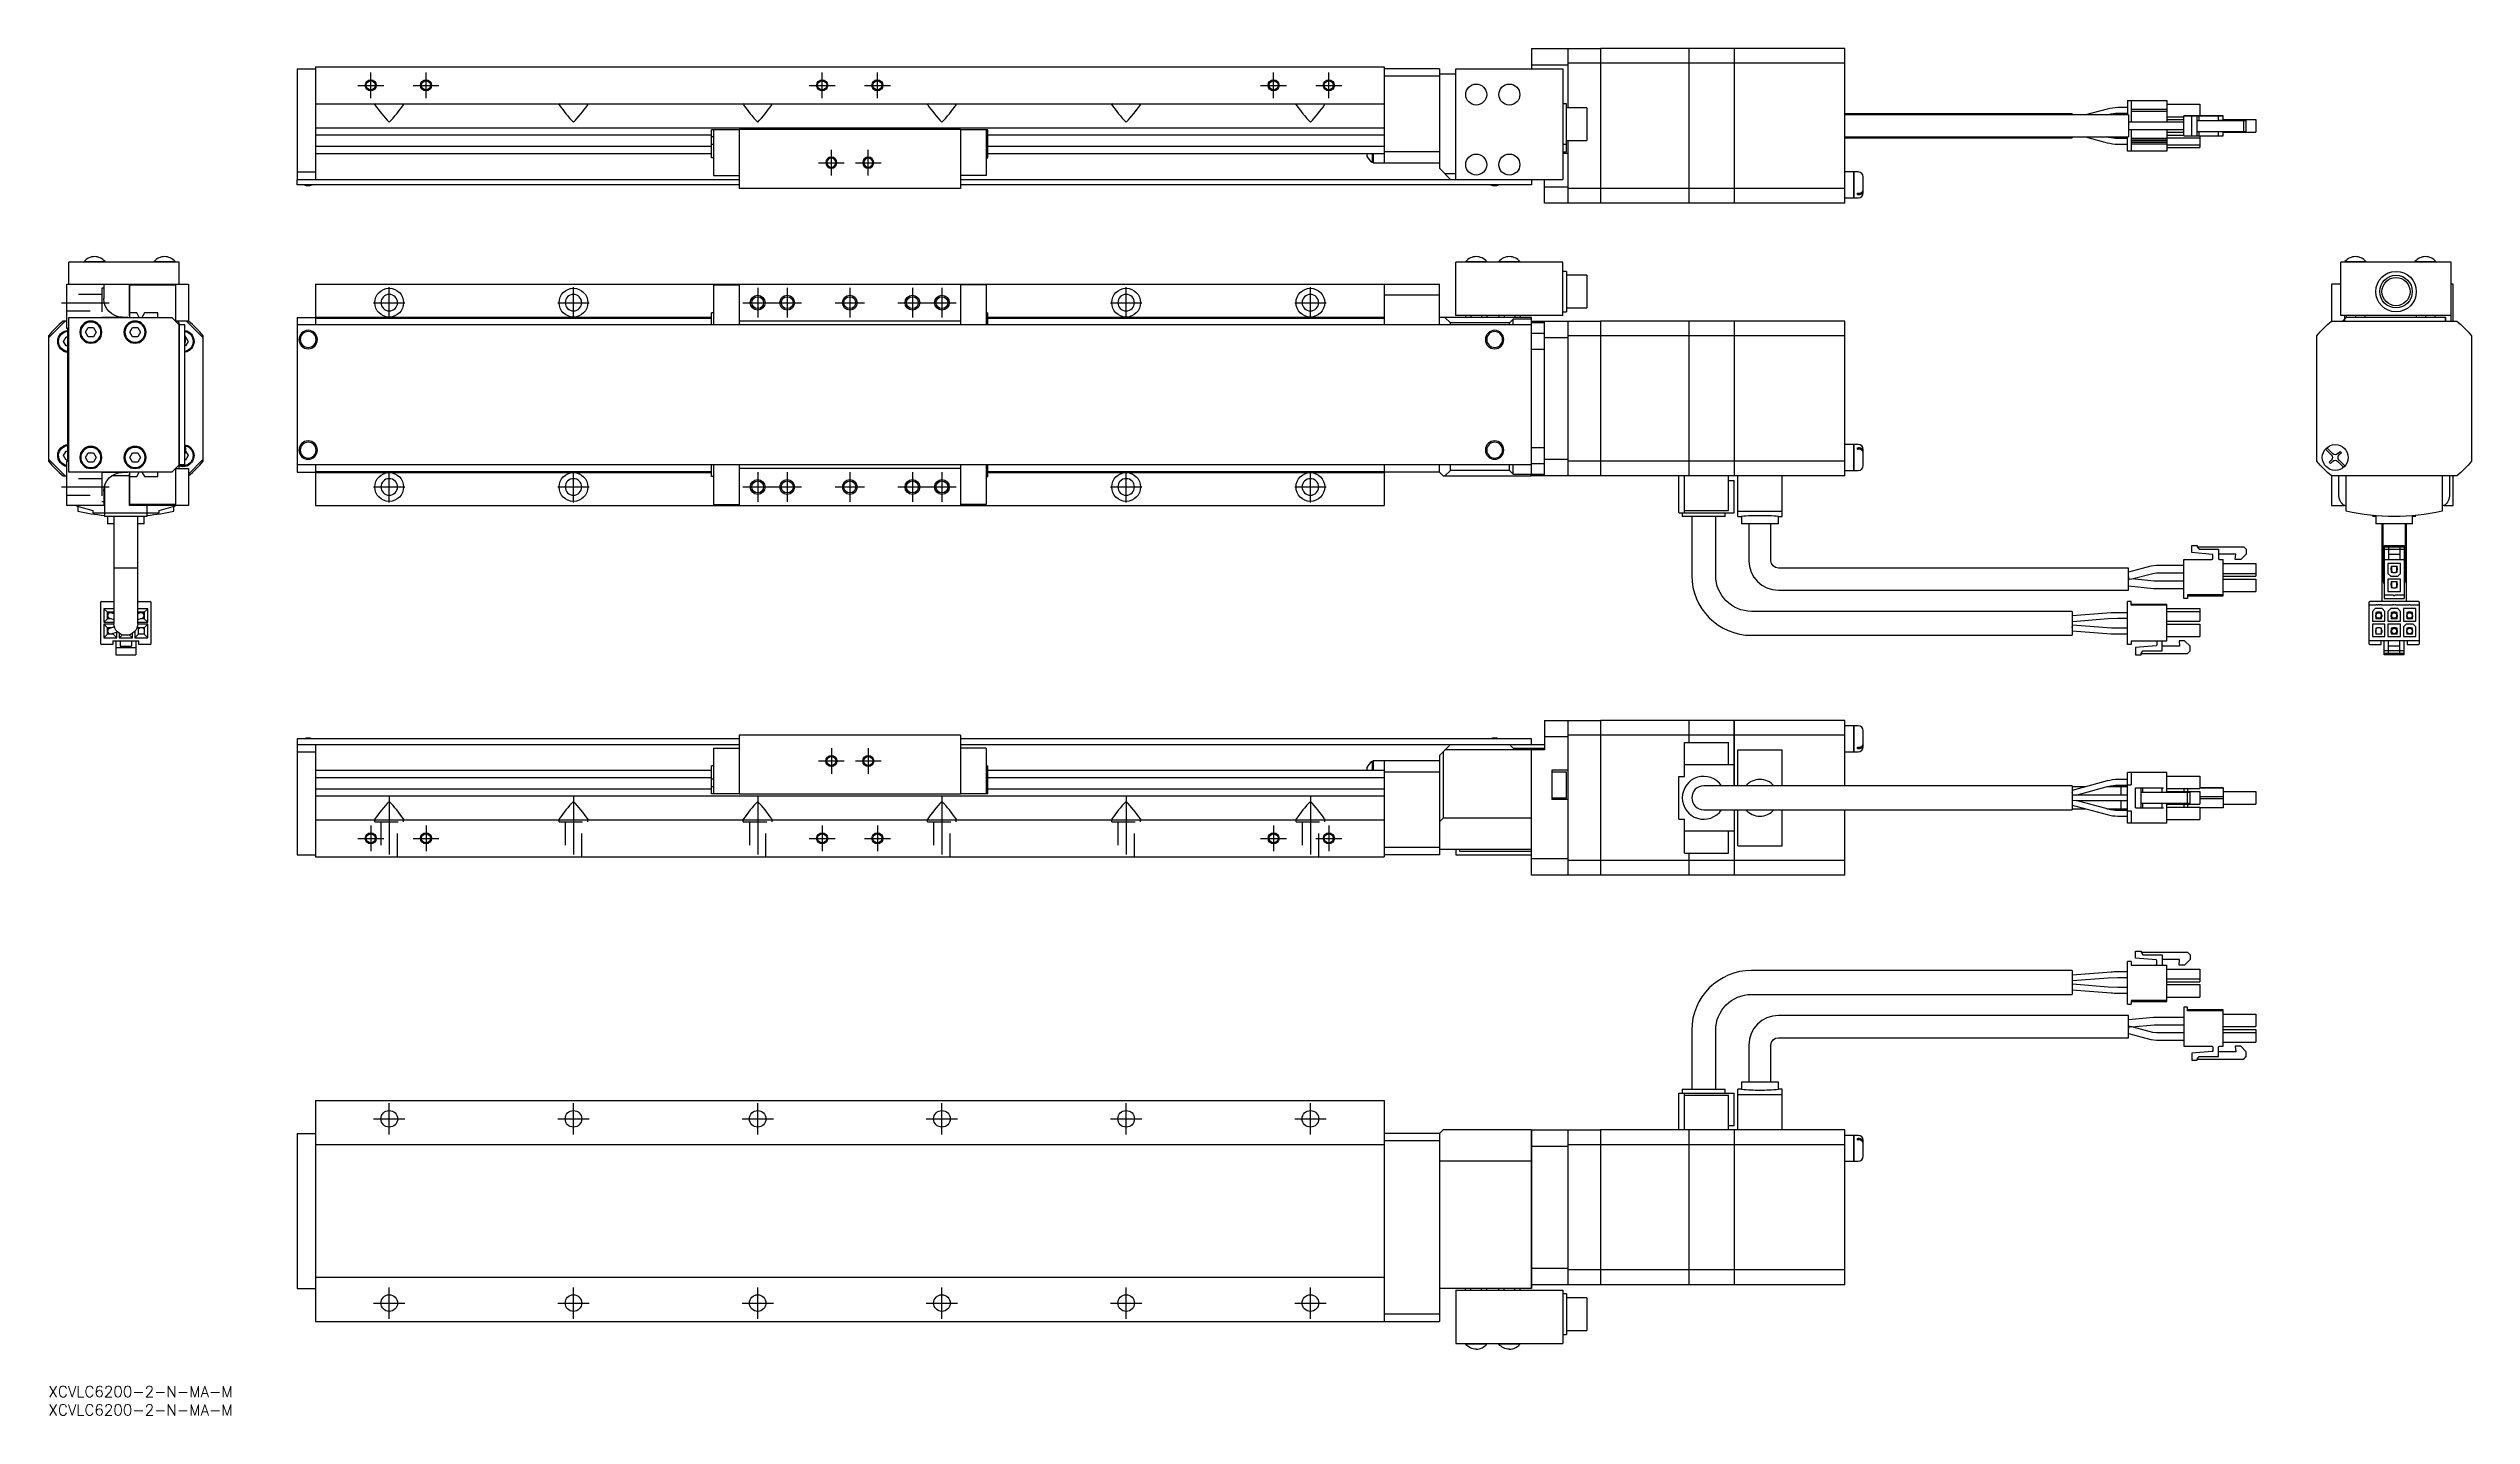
# Model space of a CAD drawing. Extents: x 0 to 658, y -8 to 363.
import ezdxf

# ---------------------------------------------------------------- set-up
doc = ezdxf.new("R2010")
doc.units = 0
doc.header["$LTSCALE"] = 0.5
doc.linetypes.add('CENTER', pattern=[50.8, 31.75, -6.35, 6.35, -6.35])
doc.linetypes.add('DASHED', pattern=[19.05, 12.7, -6.35])
for name, color, linetype in [('MSM_CENTER', 1, 'CENTER'), ('MSM_CONTINUOUS', 7, 'CONTINUOUS'), ('MSM_DASHED', 4, 'DASHED'), ('MSM_NARROW', 5, 'CONTINUOUS'), ('MSM_PART_NUMBER', 7, 'CONTINUOUS')]:
    doc.layers.add(name, color=color, linetype=linetype)
doc.styles.get("Standard").update_dxf_attribs({"font": 'txt.shx', "height": 3, "bigfont": 'bigfont.shx'})

msp = doc.modelspace()

# ---------------------------------------------------------------- texts
at = {"layer": 'MSM_PART_NUMBER'}
for p in [(0, -3), (0, -8)]:
    msp.add_text('XCVLC6200-2-N-MA-M', height=3, dxfattribs=at).set_placement(p)

# ---------------------------------------------------------------- linework, layer by layer
at = {"layer": 'MSM_CENTER'}
for p, q in [((87.48, 349.38), (87.48, 356.38)), ((102.48, 349.38), (102.48, 356.38)), ((209.98, 349.38), (209.98, 356.38)), ((224.98, 349.38), (224.98, 356.38)), ((332.48, 349.38), (332.48, 356.38)), ((347.48, 349.38), (347.48, 356.38)), ((83.98, 352.88), (90.98, 352.88)), ((98.98, 352.88), (105.98, 352.88)), ((206.48, 352.88), (213.48, 352.88)), ((221.48, 352.88), (228.48, 352.88)), ((328.98, 352.88), (335.98, 352.88)), ((343.98, 352.88), (350.98, 352.88)), ((212.48, 328.38), (212.48, 335.38)), ((222.48, 328.38), (222.48, 335.38)), ((208.98, 331.88), (215.98, 331.88)), ((218.98, 331.88), (225.98, 331.88)), ((92.48, 289.67), (92.48, 298.17)), ((142.48, 289.67), (142.48, 298.17)), ((192.48, 297.92), (192.48, 289.92)), ((200.48, 297.92), (200.48, 289.92)), ((217.48, 297.92), (217.48, 289.92)), ((234.48, 297.92), (234.48, 289.92)), ((242.48, 297.92), (242.48, 289.92)), ((292.48, 289.67), (292.48, 298.17)), ((342.48, 289.67), (342.48, 298.17)), ((3.5, 293.92), (16.5, 293.92)), ((88.23, 293.92), (96.73, 293.92)), ((138.23, 293.92), (146.73, 293.92)), ((188.48, 293.92), (204.48, 293.92)), ((213.48, 293.92), (221.48, 293.92)), ((230.48, 293.92), (246.48, 293.92)), ((288.23, 293.92), (296.73, 293.92)), ((338.23, 293.92), (346.73, 293.92)), ((3.5, 243.92), (16.5, 243.92)), ((88.23, 243.92), (96.73, 243.92)), ((92.48, 239.67), (92.48, 248.17)), ((138.23, 243.92), (146.73, 243.92)), ((142.48, 239.67), (142.48, 248.17)), ((188.48, 243.92), (204.48, 243.92)), ((192.48, 247.92), (192.48, 239.92)), ((200.48, 247.92), (200.48, 239.92)), ((213.48, 243.92), (221.48, 243.92)), ((217.48, 247.92), (217.48, 239.92)), ((230.48, 243.92), (246.48, 243.92)), ((234.48, 247.92), (234.48, 239.92)), ((242.48, 247.92), (242.48, 239.92)), ((288.23, 243.92), (296.73, 243.92)), ((292.48, 239.67), (292.48, 248.17)), ((338.23, 243.92), (346.73, 243.92)), ((342.48, 239.67), (342.48, 248.17)), ((212.48, 173.09), (212.48, 166.09)), ((222.48, 173.09), (222.48, 166.09)), ((208.98, 169.59), (215.98, 169.59)), ((218.98, 169.59), (225.98, 169.59)), ((92.48, 160.09), (92.48, 141.59)), ((142.48, 160.09), (142.48, 141.59)), ((192.48, 160.09), (192.48, 141.59)), ((242.48, 160.09), (242.48, 141.59)), ((292.48, 160.09), (292.48, 141.59)), ((342.48, 160.09), (342.48, 141.59)), ((87.48, 152.09), (87.48, 145.09)), ((102.48, 152.09), (102.48, 145.09)), ((209.98, 152.09), (209.98, 145.09)), ((224.98, 152.09), (224.98, 145.09)), ((332.48, 152.09), (332.48, 145.09)), ((347.48, 152.09), (347.48, 145.09)), ((83.98, 148.59), (90.98, 148.59)), ((98.98, 148.59), (105.98, 148.59)), ((206.48, 148.59), (213.48, 148.59)), ((221.48, 148.59), (228.48, 148.59)), ((328.98, 148.59), (335.98, 148.59)), ((343.98, 148.59), (350.98, 148.59)), ((88.23, 72.5), (96.73, 72.5)), ((92.48, 68.25), (92.48, 76.75)), ((138.23, 72.5), (146.73, 72.5)), ((142.48, 68.25), (142.48, 76.75)), ((188.23, 72.5), (196.73, 72.5)), ((192.48, 68.25), (192.48, 76.75)), ((238.23, 72.5), (246.73, 72.5)), ((242.48, 68.25), (242.48, 76.75)), ((288.23, 72.5), (296.73, 72.5)), ((292.48, 68.25), (292.48, 76.75)), ((338.23, 72.5), (346.73, 72.5)), ((342.48, 68.25), (342.48, 76.75)), ((92.48, 18.25), (92.48, 26.75)), ((142.48, 18.25), (142.48, 26.75)), ((192.48, 18.25), (192.48, 26.75)), ((242.48, 18.25), (242.48, 26.75)), ((292.48, 18.25), (292.48, 26.75)), ((342.48, 18.25), (342.48, 26.75)), ((88.23, 22.5), (96.73, 22.5)), ((138.23, 22.5), (146.73, 22.5)), ((188.23, 22.5), (196.73, 22.5)), ((238.23, 22.5), (246.73, 22.5)), ((288.23, 22.5), (296.73, 22.5)), ((338.23, 22.5), (346.73, 22.5))]:
    msp.add_line(p, q, dxfattribs=at)
at = {"layer": 'MSM_CONTINUOUS'}
for p, q in [((402.48, 362.88), (402.48, 357.38)), ((402.48, 362.88), (421.18, 362.88)), ((412.48, 346.81), (412.48, 362.88)), ((421.18, 362.88), (421.18, 320.88)), ((421.23, 362.83), (421.18, 362.83)), ((421.23, 362.88), (421.23, 320.88)), ((445.18, 362.88), (421.23, 362.88)), ((445.18, 362.88), (445.18, 320.88)), ((445.23, 362.83), (445.18, 362.83)), ((445.23, 362.88), (445.23, 320.88)), ((457.48, 362.88), (445.23, 362.88)), ((457.48, 362.88), (457.48, 320.88)), ((457.53, 362.83), (457.48, 362.83)), ((457.53, 362.88), (457.53, 320.88)), ((487.48, 362.88), (457.53, 362.88)), ((487.48, 320.88), (487.48, 362.88)), ((67.48, 357.38), (67.48, 327.38)), ((67.48, 357.38), (72.48, 357.38)), ((72.48, 357.88), (362.48, 357.88)), ((72.48, 357.88), (72.48, 327.38)), ((362.48, 357.88), (362.48, 331.88)), ((377.48, 357.38), (362.48, 357.38)), ((377.48, 355.38), (362.48, 355.38)), ((377.48, 357.38), (377.48, 330.38)), ((381.98, 355.88), (377.48, 355.88)), ((381.98, 327.38), (381.98, 357.38)), ((381.98, 357.38), (410.98, 357.38)), ((412.48, 358.38), (402.48, 358.38)), ((410.98, 357.38), (410.98, 327.38)), ((421.18, 358.86), (412.48, 358.86)), ((421.23, 358.6), (421.18, 358.6)), ((445.18, 358.86), (421.23, 358.86)), ((445.23, 358.6), (445.18, 358.6)), ((457.48, 358.86), (445.23, 358.86)), ((457.53, 358.6), (457.48, 358.6)), ((487.48, 358.86), (457.53, 358.86)), ((564.23, 348.78), (564.23, 344.88)), ((564.23, 348.78), (574.93, 348.78)), ((565.23, 348.78), (565.23, 342.88)), ((574.93, 348.78), (574.93, 342.88)), ((72.48, 347.88), (362.48, 347.88)), ((88.74, 347.88), (88.58, 347.76)), ((88.61, 347.63), (88.58, 347.76)), ((96.22, 347.88), (96.38, 347.76)), ((96.35, 347.63), (96.38, 347.76)), ((138.74, 347.88), (138.58, 347.76)), ((138.61, 347.63), (138.58, 347.76)), ((146.22, 347.88), (146.38, 347.76)), ((146.35, 347.63), (146.38, 347.76)), ((188.74, 347.88), (188.58, 347.76)), ((188.61, 347.63), (188.58, 347.76)), ((196.22, 347.88), (196.38, 347.76)), ((196.35, 347.63), (196.38, 347.76)), ((238.74, 347.88), (238.58, 347.76)), ((238.61, 347.63), (238.58, 347.76)), ((246.22, 347.88), (246.38, 347.76)), ((246.35, 347.63), (246.38, 347.76)), ((288.74, 347.88), (288.58, 347.76)), ((288.61, 347.63), (288.58, 347.76)), ((296.22, 347.88), (296.38, 347.76)), ((296.35, 347.63), (296.38, 347.76)), ((338.74, 347.88), (338.58, 347.76)), ((338.61, 347.63), (338.58, 347.76)), ((346.22, 347.88), (346.38, 347.76)), ((346.35, 347.63), (346.38, 347.76)), ((411.98, 347.88), (410.98, 347.88)), ((411.98, 334.88), (411.98, 347.88)), ((417.48, 346.81), (411.98, 346.81)), ((417.48, 346.81), (417.48, 337.96)), ((549.23, 345.13), (487.48, 345.13)), ((564.48, 344.88), (487.48, 344.88)), ((548.23, 345.13), (548.23, 344.88)), ((549.23, 345.13), (549.23, 344.88)), ((558.72, 346.46), (552.86, 344.88)), ((558.65, 344.88), (559.1, 345.01)), ((559.1, 345.01), (559.11, 345.01)), ((564.23, 346.83), (561.6, 346.83)), ((561.6, 345.33), (564.23, 345.33)), ((564.48, 344.88), (564.48, 338.88)), ((570.86, 342.88), (564.48, 342.88)), ((571.38, 342.88), (564.48, 342.88)), ((574.93, 346.33), (565.23, 346.33)), ((574.93, 345.83), (565.23, 345.83)), ((572.12, 342.88), (570.86, 342.88)), ((571.58, 342.88), (571.38, 342.88)), ((579.48, 342.88), (571.58, 342.88)), ((579.48, 342.88), (572.12, 342.88)), ((574.93, 347.78), (583.83, 347.78)), ((574.93, 344.38), (579.48, 344.38)), ((574.93, 343.58), (579.48, 343.58)), ((579.48, 344.58), (587.13, 344.58)), ((579.48, 339.18), (579.48, 344.58)), ((579.48, 344.58), (579.48, 344.58)), ((580.48, 344.58), (579.48, 344.58)), ((590.18, 344.58), (580.48, 344.58)), ((587.25, 344.58), (581.68, 344.58)), ((581.68, 344.58), (583.18, 344.58)), ((581.68, 339.18), (581.68, 344.58)), ((583.18, 344.58), (583.68, 344.58)), ((583.18, 339.18), (583.18, 344.58)), ((583.18, 343.38), (595.78, 343.38)), ((583.68, 344.58), (588.93, 344.58)), ((583.68, 343.38), (583.68, 344.58)), ((583.83, 347.78), (583.83, 344.58)), ((587.13, 344.58), (587.43, 344.58)), ((587.43, 344.58), (587.25, 344.58)), ((588.93, 344.58), (589.23, 344.58)), ((588.93, 343.38), (588.93, 344.58)), ((593.61, 343.38), (588.93, 343.38)), ((589.23, 343.38), (588.93, 343.38)), ((589.23, 344.58), (590.18, 344.58)), ((590.18, 344.58), (590.18, 344.58)), ((590.18, 343.38), (590.18, 344.58)), ((590.18, 343.58), (599.08, 343.58)), ((590.18, 343.58), (599.08, 343.58)), ((590.18, 343.58), (599.08, 343.58)), ((593.48, 343.38), (593.61, 343.38)), ((594.98, 343.38), (593.61, 343.38)), ((596.48, 343.38), (594.98, 343.38)), ((595.78, 343.38), (596.48, 343.38)), ((595.78, 340.38), (595.78, 343.38)), ((596.48, 340.38), (596.48, 343.38)), ((599.08, 343.58), (599.08, 340.18)), ((72.48, 341.38), (362.48, 341.38)), ((72.48, 339.42), (179.98, 339.42)), ((72.48, 336.35), (179.98, 336.35)), ((179.98, 333.18), (179.98, 340.78)), ((187.48, 340.78), (179.98, 340.78)), ((180.48, 338.91), (179.98, 338.91)), ((180.48, 336.86), (179.98, 336.86)), ((180.48, 340.78), (180.48, 328.38)), ((187.48, 340.88), (187.48, 324.88)), ((247.48, 340.88), (187.48, 340.88)), ((247.48, 340.88), (247.48, 324.88)), ((254.98, 340.78), (247.48, 340.78)), ((254.48, 340.78), (254.48, 328.38)), ((254.48, 338.91), (254.98, 338.91)), ((254.48, 336.86), (254.98, 336.86)), ((254.98, 333.18), (254.98, 340.78)), ((254.98, 339.42), (362.48, 339.42)), ((254.98, 336.35), (362.48, 336.35)), ((410.98, 336.88), (411.98, 336.88)), ((411.98, 337.96), (417.48, 337.96)), ((412.48, 320.88), (412.48, 337.96)), ((487.48, 338.88), (564.48, 338.88)), ((487.48, 338.63), (549.23, 338.63)), ((548.23, 338.88), (548.23, 338.63)), ((549.23, 338.88), (549.23, 338.63)), ((552.86, 338.88), (558.71, 337.31)), ((559.1, 338.76), (558.65, 338.88)), ((564.23, 338.43), (561.6, 338.43)), ((561.6, 336.93), (564.23, 336.93)), ((564.23, 334.98), (564.23, 338.88)), ((564.48, 340.88), (570.86, 340.88)), ((565.23, 340.88), (565.23, 334.98)), ((574.93, 338.48), (565.23, 338.48)), ((574.93, 337.98), (565.23, 337.98)), ((574.93, 337.93), (565.23, 337.93)), ((574.93, 337.43), (565.23, 337.43)), ((574.93, 337.38), (565.23, 337.38)), ((574.93, 336.88), (565.23, 336.88)), ((570.86, 340.88), (572.12, 340.88)), ((572.12, 340.88), (579.48, 340.88)), ((574.93, 340.88), (574.93, 334.98)), ((574.93, 340.18), (579.48, 340.18)), ((574.93, 339.38), (579.48, 339.38)), ((574.93, 338.63), (583.83, 338.63)), ((574.93, 336.73), (583.83, 336.73)), ((574.93, 335.98), (583.83, 335.98)), ((579.48, 339.18), (581.68, 339.18)), ((581.68, 339.18), (583.18, 339.18)), ((583.18, 340.38), (595.78, 340.38)), ((583.18, 339.18), (583.68, 339.18)), ((583.68, 339.18), (583.68, 340.38)), ((583.68, 339.18), (588.93, 339.18)), ((583.83, 339.18), (583.83, 335.98)), ((588.93, 339.18), (588.93, 340.38)), ((588.93, 339.18), (589.23, 339.18)), ((589.23, 339.18), (590.18, 339.18)), ((590.18, 339.18), (590.18, 340.38)), ((590.18, 340.18), (599.08, 340.18)), ((595.78, 340.38), (596.48, 340.38)), ((67.48, 329.38), (72.48, 329.38)), ((72.48, 334.38), (179.98, 334.38)), ((180.48, 333.18), (179.98, 333.18)), ((254.48, 333.18), (254.98, 333.18)), ((254.98, 334.38), (362.48, 334.38)), ((357.83, 334.38), (357.83, 333.67)), ((359.28, 334.38), (359.28, 332.02)), ((359.28, 332.02), (359.48, 332.02)), ((359.48, 334.38), (359.48, 331.88)), ((359.48, 331.88), (377.48, 331.88)), ((377.48, 334.88), (362.48, 334.88)), ((380.48, 327.38), (377.48, 330.38)), ((381.98, 328.88), (378.98, 328.88)), ((410.98, 334.88), (411.98, 334.88)), ((412.48, 334.38), (410.98, 334.38)), ((489.98, 329.38), (487.48, 329.38)), ((489.98, 322.38), (489.98, 329.38)), ((490.03, 329.33), (489.98, 329.33)), ((490.03, 322.38), (490.03, 329.38)), ((491.18, 329.38), (490.03, 329.38)), ((574.93, 334.98), (564.23, 334.98)), ((67.48, 327.38), (187.48, 327.38)), ((67.48, 327.28), (67.58, 327.38)), ((67.48, 325.88), (67.48, 327.28)), ((187.48, 325.88), (67.48, 325.88)), ((180.48, 328.38), (187.48, 328.38)), ((247.48, 324.88), (187.48, 324.88)), ((254.48, 328.38), (247.48, 328.38)), ((247.48, 327.38), (410.98, 327.38)), ((402.48, 325.88), (247.48, 325.88)), ((402.38, 327.38), (402.48, 327.28)), ((402.48, 327.28), (402.48, 325.88)), ((405.98, 320.88), (405.98, 327.38)), ((405.98, 325.38), (412.48, 325.38)), ((421.18, 324.91), (412.48, 324.91)), ((421.23, 325.17), (421.18, 325.17)), ((445.18, 324.91), (421.23, 324.91)), ((445.23, 325.17), (445.18, 325.17)), ((457.48, 324.91), (445.23, 324.91)), ((457.53, 325.17), (457.48, 325.17)), ((487.48, 324.91), (457.53, 324.91)), ((487.48, 322.38), (489.98, 322.38)), ((489.98, 322.43), (490.03, 322.43)), ((490.03, 322.38), (491.18, 322.38)), ((490.98, 323.59), (491.18, 323.59)), ((490.98, 323.24), (490.98, 323.59)), ((490.98, 323.24), (491.18, 323.24)), ((492.48, 323.68), (492.48, 328.08)), ((421.18, 320.88), (405.98, 320.88)), ((421.23, 320.93), (421.18, 320.93)), ((445.18, 320.88), (421.23, 320.88)), ((445.23, 320.93), (445.18, 320.93)), ((457.48, 320.88), (445.23, 320.88)), ((457.53, 320.93), (457.48, 320.93)), ((487.48, 320.88), (457.53, 320.88)), ((5.5, 298.92), (5.5, 304.92)), ((35.5, 304.92), (5.5, 304.92)), ((9.65, 305.08), (15.35, 305.08)), ((9.65, 305.08), (9.65, 304.92)), ((15.35, 304.92), (15.35, 305.08)), ((28.65, 305.08), (34.35, 305.08)), ((28.65, 305.08), (28.65, 304.92)), ((34.35, 304.92), (34.35, 305.08)), ((35.5, 298.92), (35.5, 304.92)), ((410.98, 304.92), (381.98, 304.92)), ((381.98, 290.42), (381.98, 304.92)), ((384.63, 305.08), (390.33, 305.08)), ((384.63, 305.08), (384.63, 304.92)), ((390.33, 304.92), (390.33, 305.08)), ((393.63, 305.08), (399.33, 305.08)), ((393.63, 305.08), (393.63, 304.92)), ((399.33, 304.92), (399.33, 305.08)), ((410.98, 290.42), (410.98, 304.92)), ((622.11, 290.42), (622.11, 304.92)), ((652.11, 304.92), (622.11, 304.92)), ((623.26, 305.08), (628.96, 305.08)), ((623.26, 305.08), (623.26, 304.92)), ((628.96, 304.92), (628.96, 305.08)), ((642.26, 305.08), (647.96, 305.08)), ((642.26, 305.08), (642.26, 304.92)), ((647.96, 304.92), (647.96, 305.08)), ((652.11, 288.92), (652.11, 304.92)), ((5, 298.92), (38, 298.92)), ((5, 286.92), (5, 298.92)), ((15, 298.92), (15, 295.02)), ((22, 290.32), (22, 298.92)), ((22.1, 289.92), (22.1, 298.72)), ((22.1, 298.72), (34.5, 298.72)), ((34.5, 298.72), (34.5, 288.92)), ((38, 298.92), (38, 288.92)), ((72.48, 298.92), (72.48, 287.92)), ((72.48, 298.92), (377.48, 298.92)), ((180.48, 298.72), (187.48, 298.72)), ((180.48, 298.72), (180.48, 287.92)), ((187.48, 298.92), (187.48, 287.92)), ((247.48, 298.92), (247.48, 287.92)), ((254.48, 298.72), (247.48, 298.72)), ((254.48, 298.72), (254.48, 287.92)), ((362.48, 298.92), (362.48, 287.92)), ((377.48, 287.92), (377.48, 298.92)), ((411.98, 302.42), (410.98, 302.42)), ((411.98, 302.42), (411.98, 291.42)), ((417.48, 301.34), (411.98, 301.34)), ((417.48, 301.34), (417.48, 292.49)), ((619.61, 298.92), (619.61, 288.92)), ((622.11, 298.92), (619.61, 298.92)), ((652.61, 298.92), (652.11, 298.92)), ((652.61, 288.92), (652.61, 298.92)), ((5.5, 247.92), (5.5, 289.92)), ((5.5, 289.92), (33.5, 289.92)), ((20, 290.02), (21.5, 290.02)), ((21.5, 290.02), (21.5, 289.92)), ((22.1, 290.32), (22, 290.32)), ((23.97, 291.12), (22.1, 291.12)), ((24.66, 289.92), (23.97, 291.12)), ((26.02, 291.12), (25.34, 289.92)), ((29.7, 291.12), (26.02, 291.12)), ((29.7, 289.92), (29.7, 291.12)), ((33.5, 289.92), (35.5, 287.92)), ((67.48, 289.92), (72.48, 289.92)), ((67.48, 289.92), (67.48, 247.92)), ((72.48, 290.02), (179.98, 290.02)), ((72.48, 289.72), (179.98, 289.72)), ((180.48, 291.12), (179.98, 291.12)), ((179.98, 287.92), (179.98, 291.12)), ((254.48, 291.12), (254.98, 291.12)), ((254.98, 287.92), (254.98, 291.12)), ((254.98, 290.02), (362.48, 290.02)), ((254.98, 289.72), (362.48, 289.72)), ((377.48, 295.92), (362.48, 295.92)), ((402.48, 289.92), (377.48, 289.92)), ((380.48, 288.42), (378.98, 289.92)), ((410.98, 290.42), (381.98, 290.42)), ((384.59, 290.42), (384.59, 289.92)), ((386.04, 290.42), (386.04, 289.92)), ((388.92, 290.42), (388.92, 289.92)), ((390.37, 290.42), (390.37, 289.92)), ((393.59, 290.42), (393.59, 289.92)), ((395.04, 290.42), (395.04, 289.92)), ((397.48, 289.42), (396.48, 288.42)), ((397.48, 287.92), (397.48, 289.42)), ((402.48, 289.42), (397.48, 289.42)), ((397.92, 290.42), (397.92, 289.92)), ((399.37, 290.42), (399.37, 289.92)), ((402.48, 246.92), (402.48, 289.92)), ((410.98, 291.42), (411.98, 291.42)), ((411.98, 292.49), (417.48, 292.49)), ((652.11, 290.42), (622.11, 290.42)), ((623.61, 289.92), (622.61, 288.92)), ((623.11, 290.42), (623.11, 288.92)), ((623.61, 290.42), (623.61, 289.92)), ((650.61, 289.92), (623.61, 289.92)), ((626.11, 290.42), (626.11, 289.92)), ((628.61, 290.42), (628.61, 289.92)), ((642.61, 290.42), (642.61, 289.92)), ((645.11, 290.42), (645.11, 289.92)), ((647.61, 290.42), (647.61, 289.92)), ((650.51, 288.92), (650.51, 289.92)), ((650.61, 288.92), (650.61, 289.92)), ((4.5, 288.92), (0, 284.42)), ((0, 284.89), (0, 250.94)), ((5, 288.92), (4.03, 288.92)), ((4.06, 283.42), (4.78, 284.67)), ((4.78, 282.17), (4.06, 283.42)), ((4.78, 284.67), (5.3, 284.67)), ((5.3, 286.92), (5, 286.92)), ((5.3, 250.92), (5.3, 286.92)), ((10.06, 285.92), (10.78, 287.17)), ((10.78, 284.67), (10.06, 285.92)), ((10.78, 287.17), (12.22, 287.17)), ((12.22, 284.67), (10.78, 284.67)), ((12.22, 287.17), (12.94, 285.92)), ((12.94, 285.92), (12.22, 284.67)), ((22.06, 285.92), (22.78, 287.17)), ((22.78, 284.67), (22.06, 285.92)), ((22.78, 287.17), (24.22, 287.17)), ((24.22, 284.67), (22.78, 284.67)), ((24.22, 287.17), (24.94, 285.92)), ((24.94, 285.92), (24.22, 284.67)), ((34.7, 288.92), (34.7, 288.72)), ((38, 288.92), (34.7, 288.92)), ((35.5, 288.42), (35, 288.92)), ((35.5, 248.92), (35.5, 288.42)), ((37, 287.92), (35.5, 287.92)), ((35.6, 249.92), (35.6, 287.92)), ((37, 249.92), (37, 287.92)), ((37.11, 284.67), (37.22, 284.67)), ((37.22, 284.67), (37.94, 283.42)), ((37.94, 283.42), (37.22, 282.17)), ((42, 284.42), (37.5, 288.92)), ((42, 250.94), (42, 284.89)), ((402.48, 287.92), (67.48, 287.92)), ((247.48, 288.92), (187.48, 288.92)), ((380.48, 287.92), (380.48, 288.42)), ((396.48, 288.42), (380.48, 288.42)), ((396.48, 287.92), (396.48, 288.42)), ((402.48, 288.92), (421.18, 288.92)), ((405.98, 288.42), (402.48, 288.42)), ((402.48, 285.65), (405.98, 285.65)), ((405.98, 246.92), (405.98, 288.92)), ((412.48, 284.42), (405.98, 284.42)), ((412.48, 246.92), (412.48, 288.92)), ((421.18, 284.89), (412.48, 284.89)), ((421.18, 288.92), (421.18, 246.92)), ((421.23, 288.87), (421.18, 288.87)), ((421.23, 284.63), (421.18, 284.63)), ((421.23, 288.92), (421.23, 246.92)), ((445.18, 288.92), (421.23, 288.92)), ((445.18, 284.89), (421.23, 284.89)), ((445.18, 288.92), (445.18, 246.92)), ((445.23, 288.87), (445.18, 288.87)), ((445.23, 284.63), (445.18, 284.63)), ((445.23, 288.92), (445.23, 246.92)), ((457.48, 288.92), (445.23, 288.92)), ((457.48, 284.89), (445.23, 284.89)), ((457.48, 288.92), (457.48, 246.92)), ((457.53, 288.87), (457.48, 288.87)), ((457.53, 284.63), (457.48, 284.63)), ((457.53, 288.92), (457.53, 246.92)), ((487.48, 288.92), (457.53, 288.92)), ((487.48, 284.89), (457.53, 284.89)), ((487.48, 246.92), (487.48, 288.92)), ((615.61, 250.94), (615.61, 284.89)), ((619.64, 288.92), (653.58, 288.92)), ((657.61, 284.89), (657.61, 250.94)), ((5.3, 282.17), (4.78, 282.17)), ((37.22, 282.17), (37, 282.17)), ((405.98, 281.18), (402.48, 281.18)), ((0, 251.42), (4.5, 246.92)), ((4.06, 252.42), (4.78, 253.67)), ((4.78, 251.17), (4.06, 252.42)), ((4.78, 253.67), (5.3, 253.67)), ((5.3, 251.17), (4.78, 251.17)), ((5, 238.92), (5, 250.92)), ((5, 250.92), (5.3, 250.92)), ((10.06, 251.92), (10.78, 253.17)), ((10.78, 250.67), (10.06, 251.92)), ((10.78, 253.17), (12.22, 253.17)), ((12.22, 250.67), (10.78, 250.67)), ((12.22, 253.17), (12.94, 251.92)), ((12.94, 251.92), (12.22, 250.67)), ((22.06, 251.92), (22.78, 253.17)), ((22.78, 250.67), (22.06, 251.92)), ((22.78, 253.17), (24.22, 253.17)), ((24.22, 250.67), (22.78, 250.67)), ((24.22, 253.17), (24.94, 251.92)), ((24.94, 251.92), (24.22, 250.67)), ((35.5, 249.92), (33.5, 247.92)), ((37, 249.92), (35.5, 249.92)), ((37.22, 251.17), (37, 251.17)), ((37.19, 253.67), (37.22, 253.67)), ((37.22, 253.67), (37.94, 252.42)), ((37.94, 252.42), (37.22, 251.17)), ((38, 247.42), (42, 251.42)), ((402.48, 249.92), (67.48, 249.92)), ((72.48, 249.92), (72.48, 238.92)), ((179.98, 246.72), (179.98, 249.92)), ((180.48, 249.92), (180.48, 239.12)), ((187.48, 249.92), (187.48, 238.92)), ((247.48, 249.92), (247.48, 238.92)), ((254.48, 249.92), (254.48, 239.12)), ((254.98, 246.72), (254.98, 249.92)), ((362.48, 249.92), (362.48, 238.92)), ((377.48, 247.92), (377.48, 249.92)), ((380.48, 248.42), (380.48, 249.92)), ((396.48, 248.42), (396.48, 249.92)), ((397.48, 247.42), (397.48, 249.92)), ((402.48, 254.65), (405.98, 254.65)), ((405.98, 250.18), (402.48, 250.18)), ((405.98, 251.42), (412.48, 251.42)), ((421.18, 250.94), (412.48, 250.94)), ((421.23, 251.2), (421.18, 251.2)), ((445.18, 250.94), (421.23, 250.94)), ((445.23, 251.2), (445.18, 251.2)), ((457.48, 250.94), (445.23, 250.94)), ((457.53, 251.2), (457.48, 251.2)), ((487.48, 250.94), (457.53, 250.94)), ((489.98, 255.42), (487.48, 255.42)), ((489.98, 248.42), (489.98, 255.42)), ((490.03, 255.37), (489.98, 255.37)), ((490.03, 248.42), (490.03, 255.42)), ((491.18, 255.42), (490.03, 255.42)), ((490.98, 254.56), (491.18, 254.56)), ((490.98, 254.21), (490.98, 254.56)), ((490.98, 254.21), (491.18, 254.21)), ((492.48, 249.72), (492.48, 254.12)), ((619.55, 252.62), (617.96, 254.21)), ((618.31, 254.56), (619.9, 252.98)), ((618.94, 250.61), (619.55, 251.21)), ((619.3, 250.25), (618.94, 250.61)), ((619.9, 250.85), (619.3, 250.25)), ((621.31, 252.98), (621.91, 253.58)), ((621.97, 250.19), (621.31, 250.85)), ((622.27, 253.22), (621.67, 252.62)), ((621.67, 251.21), (622.33, 250.55)), ((621.91, 253.58), (622.27, 253.22)), ((622.9, 249.27), (621.97, 250.19)), ((622.33, 250.55), (623.25, 249.62)), ((4.03, 246.92), (5, 246.92)), ((33.5, 247.92), (5.5, 247.92)), ((15.22, 244.26), (15.22, 236.92)), ((22, 246.92), (17.14, 246.92)), ((17.14, 246.92), (17.14, 246.92)), ((21.5, 247.82), (20, 247.82)), ((21.5, 247.92), (21.5, 247.82)), ((22, 247.52), (22.1, 247.52)), ((22, 238.92), (22, 247.52)), ((22.1, 239.12), (22.1, 247.92)), ((22.1, 246.72), (23.97, 246.72)), ((23.97, 246.72), (24.66, 247.91)), ((25.34, 247.91), (26.02, 246.72)), ((26.02, 246.72), (29.7, 246.72)), ((29.7, 246.72), (29.7, 247.92)), ((34.5, 248.92), (34.5, 239.12)), ((34.7, 249.12), (34.7, 248.92)), ((34.7, 248.92), (38, 248.92)), ((38, 248.92), (38, 238.92)), ((67.48, 247.92), (72.48, 247.92)), ((72.48, 248.12), (179.98, 248.12)), ((72.48, 247.82), (179.98, 247.82)), ((180.48, 246.72), (179.98, 246.72)), ((247.48, 248.92), (187.48, 248.92)), ((254.48, 246.72), (254.98, 246.72)), ((254.98, 248.12), (362.48, 248.12)), ((254.98, 247.82), (362.48, 247.82)), ((377.48, 247.92), (362.48, 247.92)), ((377.48, 247.92), (378.48, 246.92)), ((378.48, 246.92), (402.38, 246.92)), ((378.98, 246.92), (380.48, 248.42)), ((396.48, 248.42), (380.48, 248.42)), ((396.48, 248.42), (397.48, 247.42)), ((397.48, 247.42), (402.39, 247.42)), ((402.48, 247.02), (402.38, 246.92)), ((402.48, 247.54), (402.39, 247.42)), ((402.39, 246.92), (402.39, 247.42)), ((402.48, 247.42), (405.98, 247.42)), ((421.18, 246.92), (402.48, 246.92)), ((421.23, 246.97), (421.18, 246.97)), ((457.48, 246.92), (421.23, 246.92)), ((442.48, 236.92), (442.48, 246.92)), ((443.98, 236.92), (443.98, 246.92)), ((445.23, 246.97), (445.18, 246.97)), ((455.98, 237.52), (455.98, 246.92)), ((455.98, 245.72), (457.48, 245.72)), ((457.53, 246.97), (457.48, 246.97)), ((457.48, 236.92), (457.48, 245.72)), ((487.48, 246.92), (457.53, 246.92)), ((458.48, 235.92), (458.48, 246.92)), ((470.48, 235.92), (470.48, 246.92)), ((487.48, 248.42), (489.98, 248.42)), ((489.98, 248.47), (490.03, 248.47)), ((490.03, 248.42), (491.18, 248.42)), ((619.61, 246.94), (619.61, 238.92)), ((653.58, 246.92), (619.64, 246.92)), ((621.61, 241.5), (621.61, 246.92)), ((623.61, 237.35), (623.61, 246.92)), ((649.61, 246.92), (649.61, 237.35)), ((651.61, 246.92), (651.61, 241.5)), ((652.61, 238.92), (652.61, 246.92)), ((15, 238.92), (5, 238.92)), ((8, 238.67), (8, 237.35)), ((8.17, 238.61), (12, 237.52)), ((12, 237.52), (12, 236.92)), ((12, 236.92), (30, 236.92)), ((15, 242.82), (15, 238.92)), ((15.18, 236.92), (15.18, 235.92)), ((38, 238.92), (22, 238.92)), ((34.5, 239.12), (22.1, 239.12)), ((26.78, 236.92), (26.78, 238.92)), ((26.82, 235.92), (26.82, 236.92)), ((30, 237.52), (33.83, 238.61)), ((30, 236.92), (30, 237.52)), ((34, 237.35), (34, 238.67)), ((72.48, 238.92), (362.48, 238.92)), ((180.48, 239.12), (187.48, 239.12)), ((254.48, 239.12), (247.48, 239.12)), ((442.48, 236.92), (457.48, 236.92)), ((443.41, 236.92), (443.41, 235.92)), ((443.98, 237.52), (455.98, 237.52)), ((455.05, 235.92), (455.05, 236.92)), ((458.48, 237.35), (470.48, 237.35)), ((619.61, 238.92), (623.08, 238.92)), ((650.14, 238.92), (652.61, 238.92)), ((26.82, 235.92), (15.18, 235.92)), ((16, 235.92), (16, 233.92)), ((17.75, 233.92), (16, 233.92)), ((17.75, 235.92), (17.75, 206.92)), ((24.25, 206.92), (24.25, 235.92)), ((26, 233.92), (24.25, 233.92)), ((26, 233.92), (26, 235.92)), ((455.05, 235.92), (443.41, 235.92)), ((445.98, 235.92), (445.98, 219.92)), ((452.48, 219.92), (452.48, 235.92)), ((458.48, 235.92), (459.48, 235.92)), ((459.48, 235.92), (459.48, 233.92)), ((469.48, 233.92), (459.48, 233.92)), ((461.48, 233.92), (461.48, 223.92)), ((467.48, 223.92), (467.48, 233.92)), ((469.48, 235.92), (470.48, 235.92)), ((469.48, 233.92), (469.48, 235.92)), ((630.79, 236.2), (630.79, 235.92)), ((631.61, 235.92), (630.79, 235.92)), ((631.61, 236.13), (631.61, 233.92)), ((641.61, 233.92), (631.61, 233.92)), ((633.36, 212.82), (633.36, 233.92)), ((633.61, 218.92), (633.61, 233.92)), ((639.61, 233.92), (639.61, 218.92)), ((639.86, 233.92), (639.86, 212.82)), ((641.61, 233.92), (641.61, 236.13)), ((642.43, 235.92), (641.61, 235.92)), ((642.43, 235.92), (642.43, 236.2)), ((579.48, 224.22), (587.13, 224.22)), ((579.48, 213.62), (579.48, 224.22)), ((579.48, 224.22), (587.13, 224.22)), ((581.68, 228.02), (583.18, 228.02)), ((581.68, 226.1), (581.68, 228.02)), ((581.68, 228.02), (583.18, 228.02)), ((587.25, 225.61), (581.68, 226.1)), ((583.18, 228.02), (583.18, 227.72)), ((583.18, 227.72), (583.68, 227.02)), ((583.18, 227.72), (595.78, 227.72)), ((583.18, 227.72), (595.78, 227.72)), ((583.68, 227.02), (588.93, 227.02)), ((587.13, 224.22), (587.13, 224.22)), ((587.43, 224.52), (587.43, 225.42)), ((588.93, 227.02), (588.93, 224.52)), ((593.61, 225.72), (588.93, 225.72)), ((589.23, 224.22), (589.23, 224.22)), ((589.23, 224.22), (590.18, 224.22)), ((589.23, 224.22), (590.18, 224.22)), ((590.18, 214.37), (590.18, 224.22)), ((593.48, 224.22), (593.61, 225.72)), ((593.48, 224.22), (593.61, 225.72)), ((594.98, 224.22), (593.48, 224.22)), ((596.48, 225.72), (594.98, 224.22)), ((595.78, 227.72), (596.48, 227.02)), ((595.78, 227.72), (596.48, 227.02)), ((596.48, 227.02), (596.48, 225.72)), ((633.91, 223.92), (633.61, 223.92)), ((633.91, 228.02), (639.31, 228.02)), ((633.91, 228.02), (633.91, 213.62)), ((633.91, 227.72), (639.31, 227.72)), ((633.91, 227.02), (639.31, 227.02)), ((633.91, 224.22), (639.31, 224.22)), ((635.11, 227.72), (635.11, 224.22)), ((635.11, 225.72), (638.11, 225.72)), ((638.11, 227.72), (638.11, 224.22)), ((639.31, 228.02), (639.31, 213.62)), ((639.61, 223.92), (639.31, 223.92)), ((24.25, 221.92), (17.75, 221.92)), ((564.48, 221.92), (469.48, 221.92)), ((570.61, 222.4), (564.48, 220.8)), ((564.48, 215.92), (564.48, 221.92)), ((564.7, 218.92), (564.48, 219.77)), ((564.7, 218.92), (564.48, 219.77)), ((564.48, 218.07), (564.58, 219.06)), ((564.48, 217.06), (571.29, 216.4)), ((564.67, 219.05), (564.58, 219.06)), ((564.7, 218.92), (565.43, 218.98)), ((565.43, 218.98), (571.11, 220.46)), ((571.48, 218.39), (565.43, 218.98)), ((572.12, 222.59), (570.61, 222.4)), ((571.11, 220.46), (572.12, 220.59)), ((571.58, 218.39), (571.48, 218.39)), ((579.48, 218.39), (571.58, 218.39)), ((579.48, 222.59), (572.12, 222.59)), ((572.12, 220.59), (579.48, 220.59)), ((590.18, 223.12), (599.08, 223.12)), ((590.18, 223.12), (599.08, 223.12)), ((590.18, 220.47), (599.08, 220.47)), ((590.18, 219.72), (599.08, 219.72)), ((590.18, 218.92), (599.08, 218.92)), ((590.18, 218.92), (599.08, 218.92)), ((599.08, 223.12), (599.08, 219.72)), ((599.08, 218.92), (599.08, 215.52)), ((633.61, 221.92), (633.36, 221.92)), ((634.91, 223.12), (634.91, 220.47)), ((638.31, 223.12), (634.91, 223.12)), ((634.91, 220.47), (635.66, 219.72)), ((638.31, 218.92), (634.91, 218.92)), ((634.91, 218.92), (634.91, 215.52)), ((635.66, 219.72), (637.56, 219.72)), ((635.71, 221.97), (635.71, 221.47)), ((635.86, 221.97), (635.71, 221.97)), ((635.71, 221.47), (635.86, 221.47)), ((635.86, 217.77), (635.71, 217.77)), ((635.71, 217.77), (635.71, 217.27)), ((635.71, 217.27), (635.86, 217.27)), ((635.81, 222.47), (637.41, 222.47)), ((635.81, 222.47), (635.81, 221.97)), ((635.81, 221.47), (635.81, 220.82)), ((635.81, 220.82), (636.13, 220.82)), ((635.81, 218.27), (637.41, 218.27)), ((635.81, 218.27), (635.81, 217.77)), ((635.81, 217.27), (635.81, 216.62)), ((635.86, 222.47), (635.86, 221.09)), ((635.86, 221.09), (636.23, 220.72)), ((635.86, 218.27), (635.86, 216.89)), ((636.23, 220.72), (636.98, 220.72)), ((636.98, 220.72), (637.36, 221.09)), ((637.08, 220.82), (637.41, 220.82)), ((637.36, 221.09), (637.36, 222.47)), ((637.36, 221.97), (637.51, 221.97)), ((637.36, 221.47), (637.51, 221.47)), ((637.36, 216.89), (637.36, 218.27)), ((637.36, 217.77), (637.51, 217.77)), ((637.36, 217.27), (637.51, 217.27)), ((637.41, 221.97), (637.41, 222.47)), ((637.41, 220.82), (637.41, 221.47)), ((637.41, 217.77), (637.41, 218.27)), ((637.41, 216.62), (637.41, 217.27)), ((637.51, 221.47), (637.51, 221.97)), ((637.51, 217.27), (637.51, 217.77)), ((637.56, 219.72), (638.31, 220.47)), ((638.31, 220.47), (638.31, 223.12)), ((638.31, 215.52), (638.31, 218.92)), ((639.86, 221.92), (639.61, 221.92)), ((14.1, 212.52), (14.1, 201.52)), ((14.4, 212.82), (17.75, 212.82)), ((16.05, 209.92), (15, 210.82)), ((17.75, 210.82), (15, 210.82)), ((15, 210.82), (15, 207.27)), ((24.25, 212.82), (27.6, 212.82)), ((27, 210.82), (24.25, 210.82)), ((25.95, 209.92), (27, 210.82)), ((27, 207.27), (27, 210.82)), ((27.9, 201.52), (27.9, 212.52)), ((469.48, 215.92), (564.48, 215.92)), ((564.23, 201.22), (564.23, 212.82)), ((565.23, 212.82), (564.23, 212.82)), ((565.23, 211.82), (565.23, 212.82)), ((574.93, 212.07), (565.23, 212.07)), ((574.93, 211.82), (565.23, 211.82)), ((571.29, 216.4), (571.58, 216.39)), ((571.58, 216.39), (579.48, 216.39)), ((574.93, 202.22), (574.93, 212.07)), ((574.93, 210.92), (583.83, 210.92)), ((580.48, 213.62), (579.48, 213.62)), ((590.18, 214.62), (580.48, 214.62)), ((580.48, 214.62), (580.48, 213.62)), ((580.48, 214.37), (590.18, 214.37)), ((583.83, 210.92), (583.83, 207.52)), ((590.18, 215.52), (599.08, 215.52)), ((629.71, 212.52), (629.71, 201.52)), ((631.61, 211.82), (629.71, 211.82)), ((643.21, 212.82), (630.01, 212.82)), ((631.46, 210.92), (630.71, 210.17)), ((633.36, 210.92), (631.46, 210.92)), ((632.16, 211.82), (632.11, 211.82)), ((632.71, 211.82), (632.66, 211.82)), ((636.08, 211.82), (633.21, 211.82)), ((634.11, 210.17), (633.36, 210.92)), ((633.91, 214.62), (636.36, 214.62)), ((633.91, 213.62), (639.31, 213.62)), ((634.91, 215.52), (638.31, 215.52)), ((635.66, 210.92), (634.91, 210.17)), ((637.56, 210.92), (635.66, 210.92)), ((635.81, 216.62), (636.13, 216.62)), ((635.86, 216.89), (636.23, 216.52)), ((636.23, 216.52), (636.98, 216.52)), ((636.63, 211.82), (636.58, 211.82)), ((636.86, 214.62), (639.31, 214.62)), ((636.98, 216.52), (637.36, 216.89)), ((637.08, 216.62), (637.41, 216.62)), ((640.56, 211.82), (637.13, 211.82)), ((638.31, 210.17), (637.56, 210.92)), ((639.11, 210.92), (639.11, 207.52)), ((642.51, 210.92), (639.11, 210.92)), ((643.51, 211.82), (641.06, 211.82)), ((642.51, 207.52), (642.51, 210.92)), ((643.51, 201.52), (643.51, 212.52)), ((16.05, 208.17), (15, 207.27)), ((15, 207.27), (17.75, 207.27)), ((17.76, 206.67), (15, 206.67)), ((15, 206.67), (15, 203.02)), ((16.05, 205.72), (15, 206.67)), ((16.05, 203.97), (15, 203.02)), ((16.05, 208.17), (16.05, 209.92)), ((17.55, 209.92), (16.05, 209.92)), ((16.05, 209.54), (16.42, 209.92)), ((17.11, 208.17), (16.05, 208.17)), ((17.14, 205.72), (16.05, 205.72)), ((16.05, 203.97), (16.05, 205.72)), ((16.05, 205.34), (16.42, 205.72)), ((17.55, 203.97), (16.05, 203.97)), ((16.59, 208.32), (17.75, 207.98)), ((17.9, 205.93), (16.6, 205.56)), ((17, 204.12), (18.72, 204.6)), ((17.75, 209.54), (17.01, 209.76)), ((17.17, 209.92), (17.46, 209.63)), ((17.55, 209.92), (17.75, 210.09)), ((17.55, 209.6), (17.55, 209.92)), ((17.55, 204.27), (17.55, 203.97)), ((17.55, 203.97), (18.6, 203.02)), ((17.73, 205.88), (17.88, 206.01)), ((18.6, 203.02), (18.6, 204.56)), ((19.2, 204.21), (19.2, 203.02)), ((22.8, 203.02), (22.8, 204.21)), ((23.4, 204.72), (23.4, 203.02)), ((24.45, 203.97), (23.4, 203.02)), ((24.45, 205.72), (24.12, 206.01)), ((27, 206.67), (24.24, 206.67)), ((24.45, 209.92), (24.25, 210.09)), ((24.99, 209.76), (24.25, 209.54)), ((24.25, 207.98), (25.41, 208.32)), ((24.25, 207.27), (27, 207.27)), ((24.45, 209.92), (24.45, 209.6)), ((25.95, 209.92), (24.45, 209.92)), ((24.45, 203.97), (24.45, 205.72)), ((25.95, 205.72), (24.45, 205.72)), ((24.45, 205.34), (24.82, 205.72)), ((25.95, 203.97), (24.45, 203.97)), ((24.54, 209.63), (24.82, 209.92)), ((25.95, 208.17), (24.89, 208.17)), ((25.57, 209.92), (25.95, 209.54)), ((25.57, 205.72), (25.95, 205.34)), ((25.95, 209.92), (25.95, 208.17)), ((25.95, 208.17), (27, 207.27)), ((25.95, 205.72), (27, 206.67)), ((25.95, 205.72), (25.95, 203.97)), ((25.95, 203.97), (27, 203.02)), ((27, 203.02), (27, 206.67)), ((549.23, 210.17), (462.23, 210.17)), ((549.23, 210.17), (549.23, 203.67)), ((559.77, 209.76), (549.23, 208.92)), ((549.23, 205.67), (549.29, 206.41)), ((549.29, 206.41), (549.23, 206.39)), ((549.23, 204.91), (559.8, 204.12)), ((549.29, 207.42), (558.97, 208.19)), ((559.91, 205.62), (549.29, 206.41)), ((558.97, 208.19), (561.6, 208.29)), ((564.23, 205.59), (560.6, 205.59)), ((560.6, 204.09), (564.23, 204.09)), ((564.23, 209.79), (560.63, 209.79)), ((561.6, 208.29), (564.23, 208.29)), ((574.93, 210.17), (583.83, 210.17)), ((574.93, 207.52), (583.83, 207.52)), ((574.93, 206.72), (583.83, 206.72)), ((583.83, 206.72), (583.83, 203.32)), ((630.71, 210.17), (630.71, 207.52)), ((630.71, 207.52), (634.11, 207.52)), ((634.11, 206.72), (630.71, 206.72)), ((630.71, 206.72), (630.71, 203.32)), ((631.51, 209.17), (631.51, 208.67)), ((631.66, 209.17), (631.51, 209.17)), ((631.51, 208.67), (631.66, 208.67)), ((631.66, 204.97), (631.51, 204.97)), ((631.51, 204.97), (631.51, 204.47)), ((631.51, 204.47), (631.66, 204.47)), ((631.61, 209.82), (631.61, 209.17)), ((631.93, 209.82), (631.61, 209.82)), ((631.61, 208.67), (631.61, 208.17)), ((633.21, 208.17), (631.61, 208.17)), ((631.93, 205.62), (631.61, 205.62)), ((631.61, 205.62), (631.61, 204.97)), ((631.61, 204.47), (631.61, 203.97)), ((633.21, 203.97), (631.61, 203.97)), ((631.93, 209.82), (631.66, 209.54)), ((631.66, 209.54), (631.66, 208.17)), ((632.03, 205.72), (631.66, 205.34)), ((631.66, 205.34), (631.66, 203.97)), ((632.03, 209.92), (631.93, 209.82)), ((632.78, 209.92), (632.03, 209.92)), ((632.78, 205.72), (632.03, 205.72)), ((632.72, 208.17), (632.19, 208.32)), ((632.62, 209.76), (633.07, 209.63)), ((633.16, 209.54), (632.78, 209.92)), ((633.16, 205.34), (632.78, 205.72)), ((633.21, 209.82), (632.88, 209.82)), ((633.21, 205.62), (632.88, 205.62)), ((633.16, 208.17), (633.16, 209.54)), ((633.31, 209.17), (633.16, 209.17)), ((633.31, 208.67), (633.16, 208.67)), ((633.16, 203.97), (633.16, 205.34)), ((633.31, 204.97), (633.16, 204.97)), ((633.31, 204.47), (633.16, 204.47)), ((633.21, 209.17), (633.21, 209.82)), ((633.21, 208.17), (633.21, 208.67)), ((633.21, 204.97), (633.21, 205.62)), ((633.21, 203.97), (633.21, 204.47)), ((633.31, 208.67), (633.31, 209.17)), ((633.31, 204.47), (633.31, 204.97)), ((634.11, 207.52), (634.11, 210.17)), ((634.11, 203.32), (634.11, 206.72)), ((634.91, 210.17), (634.91, 207.52)), ((634.91, 207.52), (638.31, 207.52)), ((638.31, 206.72), (634.91, 206.72)), ((634.91, 206.72), (634.91, 203.32)), ((635.86, 209.17), (635.71, 209.17)), ((635.71, 209.17), (635.71, 208.67)), ((635.71, 208.67), (635.86, 208.67)), ((635.86, 204.97), (635.71, 204.97)), ((635.71, 204.97), (635.71, 204.47)), ((635.71, 204.47), (635.86, 204.47)), ((636.13, 209.82), (635.81, 209.82)), ((635.81, 209.82), (635.81, 209.17)), ((635.81, 208.67), (635.81, 208.17)), ((637.41, 208.17), (635.81, 208.17)), ((635.81, 205.62), (635.81, 204.97)), ((636.13, 205.62), (635.81, 205.62)), ((635.81, 204.47), (635.81, 203.97)), ((637.41, 203.97), (635.81, 203.97)), ((636.23, 209.92), (635.86, 209.54)), ((635.86, 209.54), (635.86, 208.17)), ((635.86, 208.17), (635.86, 208.25)), ((636.13, 205.62), (635.86, 205.34)), ((635.86, 205.34), (635.86, 203.97)), ((636.23, 205.72), (636.13, 205.62)), ((636.98, 209.92), (636.23, 209.92)), ((636.98, 205.72), (636.23, 205.72)), ((637.36, 209.54), (636.98, 209.92)), ((637.08, 205.62), (636.98, 205.72)), ((637.41, 209.82), (637.08, 209.82)), ((637.36, 205.34), (637.08, 205.62)), ((637.41, 205.62), (637.08, 205.62)), ((637.35, 208.17), (637.36, 208.25)), ((637.36, 208.17), (637.36, 209.54)), ((637.51, 209.17), (637.36, 209.17)), ((637.51, 208.67), (637.36, 208.67)), ((637.36, 203.97), (637.36, 205.34)), ((637.51, 204.97), (637.36, 204.97)), ((637.51, 204.47), (637.36, 204.47)), ((637.41, 209.17), (637.41, 209.82)), ((637.41, 208.17), (637.41, 208.67)), ((637.41, 204.97), (637.41, 205.62)), ((637.41, 203.97), (637.41, 204.47)), ((637.51, 208.67), (637.51, 209.17)), ((637.51, 204.47), (637.51, 204.97)), ((638.31, 207.52), (638.31, 210.17)), ((638.31, 203.32), (638.31, 206.72)), ((639.11, 207.52), (642.51, 207.52)), ((639.86, 206.72), (639.11, 205.97)), ((639.11, 205.97), (639.11, 203.32)), ((641.76, 206.72), (639.86, 206.72)), ((640.06, 209.17), (639.91, 209.17)), ((639.91, 209.17), (639.91, 208.67)), ((639.91, 208.67), (640.06, 208.67)), ((639.91, 204.97), (639.91, 204.47)), ((640.06, 204.97), (639.91, 204.97)), ((639.91, 204.47), (640.06, 204.47)), ((640.33, 209.82), (640.01, 209.82)), ((640.01, 209.82), (640.01, 209.17)), ((640.01, 208.67), (640.01, 208.17)), ((641.61, 208.17), (640.01, 208.17)), ((640.33, 205.62), (640.01, 205.62)), ((640.01, 205.62), (640.01, 204.97)), ((640.01, 204.47), (640.01, 203.97)), ((641.61, 203.97), (640.01, 203.97)), ((640.43, 209.92), (640.06, 209.54)), ((640.06, 209.54), (640.06, 208.17)), ((640.33, 205.62), (640.06, 205.34)), ((640.06, 205.34), (640.06, 203.97)), ((640.06, 204.27), (640.6, 204.12)), ((640.59, 209.76), (640.14, 209.63)), ((640.43, 205.72), (640.33, 205.62)), ((641.18, 209.92), (640.43, 209.92)), ((641.18, 205.72), (640.43, 205.72)), ((641.01, 205.56), (640.46, 205.72)), ((640.49, 208.17), (641.02, 208.32)), ((641.28, 209.82), (641.18, 209.92)), ((641.56, 205.34), (641.18, 205.72)), ((641.61, 209.82), (641.28, 209.82)), ((641.56, 209.54), (641.28, 209.82)), ((641.61, 205.62), (641.28, 205.62)), ((641.56, 208.17), (641.56, 209.54)), ((641.71, 209.17), (641.56, 209.17)), ((641.71, 208.67), (641.56, 208.67)), ((641.56, 203.97), (641.56, 205.34)), ((641.71, 204.97), (641.56, 204.97)), ((641.71, 204.47), (641.56, 204.47)), ((641.61, 209.17), (641.61, 209.82)), ((641.61, 208.17), (641.61, 208.67)), ((641.61, 204.97), (641.61, 205.62)), ((641.61, 203.97), (641.61, 204.47)), ((641.71, 208.67), (641.71, 209.17)), ((641.71, 204.47), (641.71, 204.97)), ((642.51, 205.97), (641.76, 206.72)), ((642.51, 203.32), (642.51, 205.97)), ((17.5, 201.22), (14.4, 201.22)), ((15, 203.02), (18.6, 203.02)), ((17.5, 202.22), (24.5, 202.22)), ((17.5, 202.22), (17.5, 201.22)), ((18.3, 202.22), (18.3, 198.42)), ((18.3, 200.33), (23.7, 200.33)), ((18.3, 198.42), (23.7, 198.42)), ((20.07, 203.8), (19.2, 203.02)), ((19.2, 203.02), (22.8, 203.02)), ((19.5, 202.22), (19.5, 200.72)), ((19.5, 200.72), (22.5, 200.72)), ((21.93, 203.8), (22.8, 203.02)), ((22.5, 202.22), (22.5, 200.72)), ((23.4, 203.02), (27, 203.02)), ((23.7, 202.22), (23.7, 198.42)), ((24.5, 201.22), (24.5, 202.22)), ((27.6, 201.22), (24.5, 201.22)), ((462.23, 203.67), (549.23, 203.67)), ((565.23, 201.22), (564.23, 201.22)), ((565.23, 202.22), (565.23, 201.22)), ((565.23, 202.22), (574.93, 202.22)), ((572, 200.82), (566.43, 200.33)), ((566.43, 200.33), (566.43, 198.42)), ((566.43, 198.42), (567.93, 198.42)), ((567.93, 198.72), (568.43, 199.42)), ((567.93, 198.42), (567.93, 198.72)), ((567.93, 198.72), (580.53, 198.72)), ((568.43, 199.42), (573.68, 199.42)), ((572.18, 201.92), (572.18, 201.02)), ((573.68, 199.42), (573.68, 201.92)), ((578.36, 200.72), (573.68, 200.72)), ((574.93, 203.32), (583.83, 203.32)), ((578.23, 202.22), (578.36, 200.72)), ((579.73, 202.22), (578.23, 202.22)), ((581.23, 200.72), (579.73, 202.22)), ((580.53, 198.72), (581.23, 199.42)), ((581.23, 199.42), (581.23, 200.72)), ((643.51, 202.22), (629.71, 202.22)), ((630.01, 201.22), (633.11, 201.22)), ((630.71, 203.32), (634.11, 203.32)), ((633.11, 201.22), (633.11, 202.22)), ((633.91, 198.42), (633.91, 202.22)), ((639.31, 199.42), (633.91, 199.42)), ((639.31, 198.72), (633.91, 198.72)), ((639.31, 198.42), (633.91, 198.42)), ((634.91, 203.32), (638.31, 203.32)), ((635.11, 198.72), (635.11, 202.22)), ((638.11, 200.72), (635.11, 200.72)), ((638.11, 198.72), (638.11, 202.22)), ((639.11, 203.32), (642.51, 203.32)), ((639.31, 198.42), (639.31, 202.22)), ((640.11, 202.22), (640.11, 201.22)), ((640.11, 201.22), (643.21, 201.22)), ((405.98, 180.59), (405.98, 172.59)), ((405.98, 180.59), (421.18, 180.59)), ((412.48, 138.59), (412.48, 180.59)), ((421.18, 180.59), (421.18, 138.59)), ((421.23, 180.54), (421.18, 180.54)), ((421.23, 180.59), (421.23, 138.59)), ((445.18, 180.59), (421.23, 180.59)), ((445.18, 180.59), (445.18, 174.59)), ((445.23, 180.54), (445.18, 180.54)), ((445.23, 180.59), (445.23, 174.59)), ((457.48, 180.59), (445.23, 180.59)), ((457.48, 162.84), (457.48, 180.59)), ((457.53, 180.54), (457.48, 180.54)), ((457.53, 180.59), (457.53, 162.84)), ((487.48, 180.59), (457.53, 180.59)), ((487.48, 162.84), (487.48, 180.59)), ((489.98, 179.09), (487.48, 179.09)), ((489.98, 172.09), (489.98, 179.09)), ((490.03, 179.04), (489.98, 179.04)), ((490.03, 172.09), (490.03, 179.09)), ((491.18, 179.09), (490.03, 179.09)), ((492.48, 173.39), (492.48, 177.79)), ((67.48, 175.59), (67.48, 174.19)), ((187.48, 175.59), (67.48, 175.59)), ((67.48, 174.19), (67.58, 174.09)), ((67.48, 174.09), (187.48, 174.09)), ((67.48, 174.09), (67.48, 144.09)), ((67.48, 172.09), (72.48, 172.09)), ((72.48, 174.09), (72.48, 143.59)), ((180.48, 173.09), (187.48, 173.09)), ((180.48, 173.09), (180.48, 160.69)), ((247.48, 176.59), (187.48, 176.59)), ((187.48, 176.59), (187.48, 160.59)), ((247.48, 176.59), (247.48, 160.59)), ((402.48, 175.59), (247.48, 175.59)), ((247.48, 174.09), (405.98, 174.09)), ((254.48, 173.09), (247.48, 173.09)), ((254.48, 173.09), (254.48, 160.69)), ((377.48, 171.09), (380.48, 174.09)), ((377.48, 171.09), (377.48, 144.09)), ((378.48, 172.09), (378.48, 154.09)), ((402.38, 172.59), (378.98, 172.59)), ((396.48, 174.09), (397.48, 173.09)), ((397.48, 173.09), (405.98, 173.09)), ((402.38, 174.09), (402.48, 174.19)), ((402.39, 172.6), (402.38, 172.59)), ((402.38, 172.59), (402.38, 154.09)), ((402.39, 172.6), (402.39, 173.09)), ((402.39, 172.6), (402.48, 172.56)), ((402.48, 174.19), (402.48, 175.59)), ((402.48, 138.59), (402.48, 173.09)), ((405.98, 172.59), (402.48, 172.59)), ((412.48, 176.09), (405.98, 176.09)), ((421.18, 176.56), (412.48, 176.56)), ((421.23, 176.3), (421.18, 176.3)), ((445.18, 176.56), (421.23, 176.56)), ((443.98, 165.37), (443.98, 174.59)), ((443.98, 174.59), (455.98, 174.59)), ((445.23, 176.3), (445.18, 176.3)), ((457.48, 176.56), (445.23, 176.56)), ((455.98, 168.59), (455.98, 174.59)), ((457.53, 176.3), (457.48, 176.3)), ((487.48, 176.56), (457.53, 176.56)), ((458.48, 162.84), (458.48, 172.59)), ((458.48, 172.59), (470.48, 172.59)), ((470.48, 162.84), (470.48, 172.59)), ((487.48, 172.09), (489.98, 172.09)), ((489.98, 172.14), (490.03, 172.14)), ((490.03, 172.09), (491.18, 172.09)), ((490.98, 173.3), (491.18, 173.3)), ((490.98, 172.94), (490.98, 173.3)), ((490.98, 172.94), (491.18, 172.94)), ((72.48, 167.09), (179.98, 167.09)), ((72.48, 165.13), (179.98, 165.13)), ((180.48, 168.29), (179.98, 168.29)), ((179.98, 160.69), (179.98, 168.29)), ((180.48, 164.61), (179.98, 164.61)), ((254.48, 168.29), (254.98, 168.29)), ((254.48, 164.61), (254.98, 164.61)), ((254.98, 160.69), (254.98, 168.29)), ((254.98, 167.09), (362.48, 167.09)), ((254.98, 165.13), (362.48, 165.13)), ((357.83, 167.8), (357.83, 167.09)), ((359.28, 169.45), (359.28, 167.09)), ((359.48, 169.45), (359.28, 169.45)), ((377.48, 169.59), (359.48, 169.59)), ((359.48, 169.59), (359.48, 167.09)), ((362.48, 169.59), (362.48, 143.59)), ((377.48, 166.59), (362.48, 166.59)), ((412.48, 167.09), (407.98, 167.09)), ((407.98, 167.09), (407.98, 159.09)), ((411.98, 166.59), (407.98, 166.59)), ((411.98, 159.59), (411.98, 166.59)), ((442.48, 153.81), (442.48, 165.37)), ((442.48, 165.37), (443.98, 165.37)), ((443.98, 168.59), (457.48, 168.59)), ((564.23, 164.54), (561.6, 164.54)), ((564.23, 152.69), (564.23, 166.49)), ((574.93, 166.49), (564.23, 166.49)), ((565.23, 166.49), (565.23, 163.09)), ((574.93, 161.09), (574.93, 166.49)), ((574.93, 165.49), (583.83, 165.49)), ((583.83, 165.49), (583.83, 162.09)), ((72.48, 162.05), (179.98, 162.05)), ((72.48, 160.09), (362.48, 160.09)), ((180.48, 162.56), (179.98, 162.56)), ((187.48, 160.69), (179.98, 160.69)), ((247.48, 160.59), (187.48, 160.59)), ((254.98, 160.69), (247.48, 160.69)), ((254.48, 162.56), (254.98, 162.56)), ((254.98, 162.05), (362.48, 162.05)), ((407.98, 159.59), (411.98, 159.59)), ((412.48, 159.09), (407.98, 159.09)), ((549.23, 162.84), (449.23, 162.84)), ((558.71, 164.16), (549.23, 161.61)), ((549.23, 162.84), (549.23, 156.34)), ((552.86, 162.59), (549.23, 162.59)), ((549.23, 160.63), (549.32, 160.34)), ((564.23, 160.34), (549.23, 160.34)), ((549.23, 158.84), (549.32, 158.84)), ((549.36, 158.95), (550.26, 158.84)), ((550.26, 160.34), (559.1, 162.71)), ((550.26, 158.84), (564.23, 158.84)), ((559.11, 156.47), (550.26, 158.84)), ((564.23, 162.59), (558.65, 162.59)), ((561.6, 163.04), (564.23, 163.04)), ((562.48, 160.34), (562.48, 162.59)), ((562.48, 156.59), (562.48, 158.84)), ((564.23, 163.09), (565.23, 163.09)), ((566.43, 162.29), (573.98, 162.29)), ((566.43, 156.89), (566.43, 162.29)), ((567.93, 156.89), (567.93, 162.29)), ((567.93, 161.09), (581.23, 161.09)), ((567.93, 158.09), (581.23, 158.09)), ((568.43, 161.09), (568.43, 162.29)), ((568.43, 156.89), (568.43, 158.09)), ((573.68, 161.09), (573.68, 162.29)), ((573.68, 156.89), (573.68, 158.09)), ((574.93, 162.09), (583.83, 162.09)), ((574.93, 161.29), (583.83, 161.29)), ((574.93, 152.69), (574.93, 158.09)), ((574.93, 157.89), (583.83, 157.89)), ((579.48, 162.09), (579.48, 161.29)), ((579.48, 157.89), (579.48, 157.09)), ((580.48, 162.09), (580.48, 161.29)), ((580.48, 157.89), (580.48, 157.09)), ((580.53, 158.09), (580.53, 161.09)), ((581.23, 158.09), (581.23, 161.09)), ((583.83, 162.29), (587.13, 162.29)), ((587.25, 162.29), (583.83, 162.29)), ((583.83, 162.29), (588.93, 162.29)), ((590.18, 162.29), (583.83, 162.29)), ((583.83, 161.29), (583.83, 157.89)), ((590.18, 159.84), (583.83, 159.84)), ((590.18, 159.34), (583.83, 159.34)), ((587.13, 162.29), (587.43, 162.29)), ((587.43, 162.29), (587.25, 162.29)), ((588.93, 162.29), (589.23, 162.29)), ((589.23, 162.29), (590.18, 162.29)), ((590.18, 162.29), (590.18, 162.29)), ((590.18, 162.29), (590.18, 156.89)), ((590.18, 161.29), (599.08, 161.29)), ((590.18, 161.29), (599.08, 161.29)), ((590.18, 161.29), (599.08, 161.29)), ((590.18, 157.89), (599.08, 157.89)), ((599.08, 161.29), (599.08, 157.89)), ((72.48, 153.59), (362.48, 153.59)), ((88.61, 153.84), (88.58, 153.71)), ((88.74, 153.59), (88.58, 153.71)), ((96.22, 153.59), (96.38, 153.71)), ((96.35, 153.84), (96.38, 153.71)), ((138.61, 153.84), (138.58, 153.71)), ((138.74, 153.59), (138.58, 153.71)), ((146.22, 153.59), (146.38, 153.71)), ((146.35, 153.84), (146.38, 153.71)), ((188.61, 153.84), (188.58, 153.71)), ((188.74, 153.59), (188.58, 153.71)), ((196.22, 153.59), (196.38, 153.71)), ((196.35, 153.84), (196.38, 153.71)), ((238.61, 153.84), (238.58, 153.71)), ((238.74, 153.59), (238.58, 153.71)), ((246.22, 153.59), (246.38, 153.71)), ((246.35, 153.84), (246.38, 153.71)), ((288.61, 153.84), (288.58, 153.71)), ((288.74, 153.59), (288.58, 153.71)), ((296.22, 153.59), (296.38, 153.71)), ((296.35, 153.84), (296.38, 153.71)), ((338.61, 153.84), (338.58, 153.71)), ((338.74, 153.59), (338.58, 153.71)), ((346.22, 153.59), (346.38, 153.71)), ((346.35, 153.84), (346.38, 153.71)), ((377.48, 153.09), (378.48, 154.09)), ((402.38, 154.09), (378.48, 154.09)), ((402.38, 154.09), (402.39, 154.08)), ((402.39, 154.08), (402.48, 154.12)), ((402.39, 154.08), (402.39, 145.6)), ((442.48, 153.81), (443.98, 153.81)), ((443.98, 144.59), (443.98, 153.81)), ((449.23, 156.34), (549.23, 156.34)), ((457.48, 156.34), (457.48, 138.59)), ((457.53, 156.34), (457.53, 138.59)), ((458.48, 146.59), (458.48, 156.34)), ((470.48, 146.59), (470.48, 156.34)), ((487.48, 138.59), (487.48, 156.34)), ((549.23, 157.56), (558.72, 155.02)), ((549.23, 156.59), (552.86, 156.59)), ((558.65, 156.59), (564.23, 156.59)), ((559.33, 156.41), (559.1, 156.47)), ((564.23, 156.14), (561.6, 156.14)), ((561.6, 154.64), (564.23, 154.64)), ((564.23, 156.09), (565.23, 156.09)), ((574.93, 152.69), (564.23, 152.69)), ((565.23, 156.09), (565.23, 152.69)), ((566.43, 156.89), (573.98, 156.89)), ((574.93, 157.09), (583.83, 157.09)), ((574.93, 153.69), (583.83, 153.69)), ((583.83, 157.09), (583.83, 153.69)), ((590.18, 156.89), (583.83, 156.89)), ((377.48, 146.09), (362.48, 146.09)), ((402.38, 145.59), (377.48, 145.59)), ((381.98, 145.59), (381.98, 144.09)), ((382.98, 145.59), (382.98, 145.09)), ((382.98, 145.09), (402.48, 145.09)), ((402.39, 145.6), (402.38, 145.59)), ((402.48, 145.69), (402.39, 145.6)), ((443.98, 150.59), (457.48, 150.59)), ((455.98, 144.59), (455.98, 150.59)), ((458.48, 146.59), (470.48, 146.59)), ((67.48, 144.09), (72.48, 144.09)), ((72.48, 143.59), (362.48, 143.59)), ((377.48, 144.09), (362.48, 144.09)), ((381.98, 144.09), (402.48, 144.09)), ((402.48, 143.09), (412.48, 143.09)), ((421.18, 138.59), (402.48, 138.59)), ((421.18, 142.62), (412.48, 142.62)), ((421.23, 142.87), (421.18, 142.87)), ((421.23, 138.64), (421.18, 138.64)), ((445.18, 142.62), (421.23, 142.62)), ((445.18, 138.59), (421.23, 138.59)), ((443.98, 144.59), (455.98, 144.59)), ((445.18, 144.59), (445.18, 138.59)), ((445.23, 142.87), (445.18, 142.87)), ((445.23, 138.64), (445.18, 138.64)), ((445.23, 144.59), (445.23, 138.59)), ((457.48, 142.62), (445.23, 142.62)), ((457.48, 138.59), (445.23, 138.59)), ((457.53, 142.87), (457.48, 142.87)), ((457.53, 138.64), (457.48, 138.64)), ((487.48, 142.62), (457.53, 142.62)), ((487.48, 138.59), (457.53, 138.59)), ((549.23, 112.75), (462.23, 112.75)), ((549.23, 112.75), (549.23, 106.25)), ((559.8, 112.29), (549.23, 111.5)), ((564.23, 112.33), (560.6, 112.33)), ((564.23, 103.6), (564.23, 115.2)), ((565.23, 115.2), (564.23, 115.2)), ((565.23, 115.2), (565.23, 114.2)), ((565.23, 114.2), (574.93, 114.2)), ((566.43, 116.09), (566.43, 118)), ((566.43, 118), (567.93, 118)), ((572, 115.6), (566.43, 116.09)), ((567.93, 118), (567.93, 117.7)), ((567.93, 117.7), (568.43, 117)), ((567.93, 117.7), (580.53, 117.7)), ((568.43, 117), (573.68, 117)), ((572.18, 114.5), (572.18, 115.4)), ((573.68, 117), (573.68, 114.5)), ((578.36, 115.7), (573.68, 115.7)), ((574.93, 104.35), (574.93, 114.2)), ((574.93, 113.1), (583.83, 113.1)), ((578.23, 114.2), (578.36, 115.7)), ((579.73, 114.2), (578.23, 114.2)), ((581.23, 115.7), (579.73, 114.2)), ((580.53, 117.7), (581.23, 117)), ((581.23, 117), (581.23, 115.7)), ((583.83, 113.1), (583.83, 109.7)), ((462.23, 106.25), (549.23, 106.25)), ((549.29, 110), (549.23, 110.03)), ((549.23, 107.5), (559.77, 106.66)), ((549.29, 110), (558.97, 110.73)), ((558.97, 108.23), (549.29, 109)), ((558.97, 110.73), (561.6, 110.83)), ((561.6, 108.13), (558.97, 108.23)), ((560.63, 106.63), (564.23, 106.63)), ((561.6, 110.83), (564.23, 110.83)), ((564.23, 108.13), (561.6, 108.13)), ((574.93, 110.45), (583.83, 110.45)), ((574.93, 109.7), (583.83, 109.7)), ((574.93, 108.9), (583.83, 108.9)), ((574.93, 105.5), (583.83, 105.5)), ((583.83, 108.9), (583.83, 105.5)), ((564.48, 100.5), (469.48, 100.5)), ((564.23, 103.6), (565.23, 103.6)), ((564.48, 94.5), (564.48, 100.5)), ((571.29, 100.01), (564.48, 99.35)), ((574.93, 104.6), (565.23, 104.6)), ((565.23, 104.6), (565.23, 103.6)), ((565.23, 104.35), (574.93, 104.35)), ((571.58, 100.03), (571.29, 100.01)), ((579.48, 100.03), (571.58, 100.03)), ((580.48, 102.8), (579.48, 102.8)), ((579.48, 102.8), (579.48, 92.2)), ((580.48, 102.8), (579.48, 102.8)), ((580.48, 101.8), (580.48, 102.8)), ((590.18, 102.05), (580.48, 102.05)), ((590.18, 101.8), (580.48, 101.8)), ((590.18, 101.8), (580.48, 101.8)), ((590.18, 101.8), (590.18, 102.05)), ((590.18, 92.2), (590.18, 101.8)), ((590.18, 100.9), (599.08, 100.9)), ((590.18, 100.9), (599.08, 100.9)), ((599.08, 100.9), (599.08, 97.5)), ((445.98, 96.5), (445.98, 80.5)), ((452.48, 80.5), (452.48, 96.5)), ((461.48, 92.5), (461.48, 82.5)), ((467.48, 82.5), (467.48, 92.5)), ((469.48, 94.5), (564.48, 94.5)), ((564.58, 97.35), (564.48, 98.35)), ((564.48, 96.65), (564.73, 97.62)), ((564.48, 96.65), (564.7, 97.49)), ((564.48, 95.62), (570.61, 94.02)), ((564.58, 97.35), (564.67, 97.36)), ((565.43, 97.44), (564.7, 97.49)), ((565.43, 97.44), (571.48, 98.02)), ((571.11, 95.95), (565.43, 97.44)), ((570.61, 94.02), (572.12, 93.83)), ((572.12, 95.83), (571.11, 95.95)), ((571.48, 98.02), (571.58, 98.03)), ((571.58, 98.03), (579.48, 98.03)), ((579.48, 95.83), (572.12, 95.83)), ((572.12, 93.83), (579.48, 93.83)), ((579.48, 92.2), (587.13, 92.2)), ((589.23, 92.2), (590.18, 92.2)), ((590.18, 97.5), (599.08, 97.5)), ((590.18, 96.7), (599.08, 96.7)), ((590.18, 96.7), (599.08, 96.7)), ((590.18, 95.95), (599.08, 95.95)), ((590.18, 93.3), (599.08, 93.3)), ((594.98, 92.2), (593.48, 92.2)), ((593.48, 92.2), (593.61, 90.7)), ((594.98, 92.2), (593.48, 92.2)), ((596.48, 90.7), (594.98, 92.2)), ((596.48, 90.7), (594.98, 92.2)), ((599.08, 96.7), (599.08, 93.3)), ((587.25, 90.8), (581.68, 90.31)), ((587.25, 90.8), (581.68, 90.31)), ((581.68, 90.31), (581.68, 88.4)), ((581.68, 88.4), (583.18, 88.4)), ((583.18, 88.7), (583.68, 89.4)), ((583.18, 88.4), (583.18, 88.7)), ((583.18, 88.7), (595.78, 88.7)), ((583.68, 89.4), (588.93, 89.4)), ((587.25, 90.8), (586.1, 90.7)), ((587.25, 90.8), (586.1, 90.7)), ((586.1, 90.7), (586.1, 90.7)), ((587.43, 91.9), (587.43, 91)), ((588.93, 89.4), (588.93, 91.9)), ((593.61, 90.7), (588.93, 90.7)), ((593.61, 90.7), (588.93, 90.7)), ((595.78, 88.7), (596.48, 89.4)), ((596.48, 89.4), (596.48, 90.7)), ((442.48, 69.5), (442.48, 79.5)), ((442.48, 79.5), (457.48, 79.5)), ((443.41, 80.5), (455.05, 80.5)), ((443.41, 80.5), (443.41, 79.5)), ((443.98, 69.5), (443.98, 79.5)), ((455.05, 79.5), (455.05, 80.5)), ((457.48, 70.7), (457.48, 79.5)), ((458.48, 69.5), (458.48, 80.5)), ((459.48, 80.5), (458.48, 80.5)), ((458.48, 79.07), (470.48, 79.07)), ((459.48, 82.5), (469.48, 82.5)), ((459.48, 82.5), (459.48, 80.5)), ((469.48, 80.5), (469.48, 82.5)), ((470.48, 80.5), (469.48, 80.5)), ((470.48, 69.5), (470.48, 80.5)), ((72.48, 77.5), (362.48, 77.5)), ((72.48, 77.5), (72.48, 17.5)), ((362.48, 77.5), (362.48, 17.5)), ((443.98, 78.9), (455.98, 78.9)), ((455.98, 69.5), (455.98, 78.9)), ((67.48, 68.5), (67.48, 26.5)), ((67.48, 68.5), (72.48, 68.5)), ((377.48, 68.5), (362.48, 68.5)), ((377.48, 66.5), (362.48, 66.5)), ((377.48, 68.5), (378.48, 69.5)), ((377.48, 68.5), (377.48, 17.5)), ((402.38, 69.5), (378.48, 69.5)), ((402.38, 69.5), (402.39, 69.49)), ((402.39, 69.49), (402.39, 61.01)), ((402.39, 69.49), (402.48, 69.4)), ((402.48, 69.5), (402.48, 26.5)), ((402.48, 69.5), (421.18, 69.5)), ((412.48, 27.5), (412.48, 69.5)), ((421.18, 69.5), (421.18, 27.5)), ((421.23, 69.45), (421.18, 69.45)), ((421.23, 69.5), (421.23, 27.5)), ((457.48, 69.5), (421.23, 69.5)), ((445.18, 69.5), (445.18, 27.5)), ((445.23, 69.45), (445.18, 69.45)), ((445.23, 69.5), (445.23, 27.5)), ((455.98, 70.7), (457.48, 70.7)), ((457.48, 69.5), (457.48, 27.5)), ((457.53, 69.45), (457.48, 69.45)), ((457.53, 69.5), (457.53, 27.5)), ((487.48, 69.5), (457.53, 69.5)), ((487.48, 27.5), (487.48, 69.5)), ((489.98, 68), (487.48, 68)), ((489.98, 61), (489.98, 68)), ((490.03, 67.95), (489.98, 67.95)), ((490.03, 61), (490.03, 68)), ((491.18, 68), (490.03, 68)), ((490.98, 67.15), (491.18, 67.15)), ((490.98, 66.79), (490.98, 67.15)), ((490.98, 66.79), (491.18, 66.79)), ((492.48, 62.3), (492.48, 66.7)), ((72.48, 65.5), (362.48, 65.5)), ((402.38, 61), (377.48, 61)), ((402.39, 61.01), (402.38, 61)), ((402.38, 61), (402.38, 26.5)), ((402.48, 60.97), (402.39, 61.01)), ((412.48, 65), (402.48, 65)), ((421.18, 65.47), (412.48, 65.47)), ((421.23, 65.21), (421.18, 65.21)), ((445.18, 65.47), (421.23, 65.47)), ((445.23, 65.21), (445.18, 65.21)), ((457.48, 65.47), (445.23, 65.47)), ((457.53, 65.21), (457.48, 65.21)), ((487.48, 65.47), (457.53, 65.47)), ((487.48, 61), (489.98, 61)), ((489.98, 61.05), (490.03, 61.05)), ((490.03, 61), (491.18, 61)), ((67.48, 26.5), (72.48, 26.5)), ((72.48, 29.5), (362.48, 29.5)), ((402.48, 26.5), (377.48, 26.5)), ((384.59, 26), (384.59, 26.5)), ((386.04, 26), (386.04, 26.5)), ((388.92, 26), (388.92, 26.5)), ((390.37, 26), (390.37, 26.5)), ((393.59, 26), (393.59, 26.5)), ((395.04, 26), (395.04, 26.5)), ((397.92, 26), (397.92, 26.5)), ((399.37, 26), (399.37, 26.5)), ((402.48, 32), (412.48, 32)), ((421.18, 27.5), (402.48, 27.5)), ((421.18, 31.53), (412.48, 31.53)), ((421.23, 31.79), (421.18, 31.79)), ((421.23, 27.55), (421.18, 27.55)), ((445.18, 31.53), (421.23, 31.53)), ((445.18, 27.5), (421.23, 27.5)), ((445.23, 31.79), (445.18, 31.79)), ((445.23, 27.55), (445.18, 27.55)), ((457.48, 31.53), (445.23, 31.53)), ((457.48, 27.5), (445.23, 27.5)), ((457.53, 31.79), (457.48, 31.79)), ((457.53, 27.55), (457.48, 27.55)), ((487.48, 31.53), (457.53, 31.53)), ((487.48, 27.5), (457.53, 27.5)), ((381.98, 26), (381.98, 11.5)), ((381.98, 26), (410.98, 26)), ((410.98, 26), (410.98, 11.5)), ((411.98, 25), (410.98, 25)), ((411.98, 25), (411.98, 14)), ((417.48, 23.93), (411.98, 23.93)), ((417.48, 23.93), (417.48, 15.08)), ((72.48, 17.5), (377.48, 17.5)), ((377.48, 19.5), (362.48, 19.5)), ((410.98, 14), (411.98, 14)), ((411.98, 15.08), (417.48, 15.08)), ((381.98, 11.5), (410.98, 11.5)), ((384.63, 11.5), (384.63, 11.34)), ((390.33, 11.34), (384.63, 11.34)), ((390.33, 11.34), (390.33, 11.5)), ((393.63, 11.5), (393.63, 11.34)), ((399.33, 11.34), (393.63, 11.34)), ((399.33, 11.34), (399.33, 11.5))]:
    msp.add_line(p, q, dxfattribs=at)
for centre, radius in [((87.48, 352.88), 1.23), ((102.48, 352.88), 1.23), ((209.98, 352.88), 1.23), ((224.98, 352.88), 1.23), ((332.48, 352.88), 1.23), ((347.48, 352.88), 1.23), ((387.48, 350.38), 2.85), ((396.48, 350.38), 2.85), ((387.48, 331.38), 2.85), ((396.48, 331.38), 2.85), ((92.48, 293.92), 3.9), ((142.48, 293.92), 3.9), ((292.48, 293.92), 3.9), ((342.48, 293.92), 3.9), ((637.11, 296.92), 5.5), ((637.11, 296.92), 4.42), ((637.11, 296.92), 3.82), ((192.48, 293.92), 1.62), ((200.48, 293.92), 1.62), ((217.48, 293.92), 1.62), ((234.48, 293.92), 1.62), ((242.48, 293.92), 1.62), ((620.61, 251.92), 3.5), ((92.48, 243.92), 3.9), ((142.48, 243.92), 3.9), ((192.48, 243.92), 1.62), ((200.48, 243.92), 1.62), ((217.48, 243.92), 1.62), ((234.48, 243.92), 1.62), ((242.48, 243.92), 1.62), ((292.48, 243.92), 3.9), ((342.48, 243.92), 3.9), ((632.41, 209.04), 0.75), ((636.61, 209.04), 0.75), ((636.61, 204.84), 0.75), ((640.81, 209.04), 0.75), ((640.81, 204.84), 0.75), ((212.48, 169.59), 1.23), ((222.48, 169.59), 1.23), ((87.48, 148.59), 1.23), ((102.48, 148.59), 1.23), ((209.98, 148.59), 1.23), ((224.98, 148.59), 1.23), ((332.48, 148.59), 1.23), ((347.48, 148.59), 1.23), ((92.48, 72.5), 2.25), ((142.48, 72.5), 2.25), ((192.48, 72.5), 2.25), ((242.48, 72.5), 2.25), ((292.48, 72.5), 2.25), ((342.48, 72.5), 2.25), ((92.48, 22.5), 2.25), ((142.48, 22.5), 2.25), ((192.48, 22.5), 2.25), ((242.48, 22.5), 2.25), ((292.48, 22.5), 2.25), ((342.48, 22.5), 2.25)]:
    msp.add_circle(centre, radius, dxfattribs=at)
at = {"layer": 'MSM_CONTINUOUS', "extrusion": (0, 0, -1)}
for centre, radius in [((-212.48, 331.88), 1.23), ((-222.48, 331.88), 1.23), ((-92.48, 293.92), 2.25), ((-142.48, 293.92), 2.25), ((-292.48, 293.92), 2.25), ((-342.48, 293.92), 2.25), ((-11.5, 285.92), 3), ((-11.5, 285.92), 2.75), ((-23.5, 285.92), 3), ((-23.5, 285.92), 2.75), ((-70.48, 283.92), 2.5), ((-70.48, 283.92), 2.15), ((-392.48, 283.92), 2.5), ((-392.48, 283.92), 2.15), ((-11.5, 251.92), 3), ((-11.5, 251.92), 2.75), ((-23.5, 251.92), 3), ((-23.5, 251.92), 2.75), ((-70.48, 253.92), 2.5), ((-70.48, 253.92), 2.15), ((-392.48, 253.92), 2.5), ((-392.48, 253.92), 2.15), ((-92.48, 243.92), 2.25), ((-142.48, 243.92), 2.25), ((-292.48, 243.92), 2.25), ((-342.48, 243.92), 2.25)]:
    msp.add_circle(centre, radius, dxfattribs=at)
at = {"layer": 'MSM_CONTINUOUS'}
for centre, radius, start, end in [((118.51, 368.07), 36.22, 214.36154, 224.05773), ((66.45, 368.07), 36.22, 315.94227, 325.63846), ((168.51, 368.07), 36.22, 214.36154, 224.05773), ((116.45, 368.07), 36.22, 315.94227, 325.63846), ((218.51, 368.07), 36.22, 214.36154, 224.05773), ((166.45, 368.07), 36.22, 315.94227, 325.63846), ((268.51, 368.07), 36.22, 214.36154, 224.05773), ((216.45, 368.07), 36.22, 315.94227, 325.63846), ((318.51, 368.07), 36.22, 214.36154, 224.05773), ((266.45, 368.07), 36.22, 315.94227, 325.63846), ((368.51, 368.07), 36.22, 214.36154, 224.05773), ((316.45, 368.07), 36.22, 315.94227, 325.63846), ((561.6, 335.68), 11.15, 89.99112, 105.00059), ((561.6, 348.09), 11.15, 255.00147, 270.00681), ((360.85, 334.87), 3.25, 201.5574, 241.05983), ((491.18, 328.08), 1.3, 0, 90), ((70.47, 328.68), 3, 248.96002, 270), ((70.49, 328.68), 3, 270, 291.03998), ((392.47, 328.68), 3, 248.96002, 270), ((392.49, 328.68), 3, 270, 291.03998), ((491.2, 325.2), 1.61, 269.25841, 304.78635), ((491.18, 323.68), 1.3, 270, 360), ((491.2, 324.9), 1.66, 269.44546, 299.72313), ((491.59, 324.24), 0.891, 298.74855, 355.03668), ((491.67, 324.55), 0.809, 303.6126, 357.29271), ((12.5, 302.72), 3.7, 90, 140.36922), ((12.5, 302.72), 3.7, 39.63078, 90), ((31.5, 302.72), 3.7, 90, 140.36922), ((31.5, 302.72), 3.7, 39.63078, 90), ((387.48, 302.72), 3.7, 89.99429, 140.36922), ((387.48, 302.72), 3.7, 39.63078, 90), ((396.48, 302.72), 3.7, 89.99429, 140.36922), ((396.48, 302.72), 3.7, 39.63078, 90), ((626.11, 302.72), 3.7, 90, 140.36922), ((626.11, 302.72), 3.7, 39.63078, 90), ((645.11, 302.72), 3.7, 90, 140.36922), ((645.11, 302.72), 3.7, 39.63078, 90), ((21, 267.92), 27, 128.94244, 141.05756), ((34.2, 283.91), 3, 338.96002, 0), ((21, 267.92), 27, 38.94244, 51.05756), ((21, 267.92), 27, 218.94244, 231.05756), ((34.2, 253.91), 3, 338.96002, 0), ((21, 267.92), 27, 308.94244, 321.05756), ((491.18, 254.12), 1.3, 0, 90), ((491.26, 253.16), 1.41, 41.37429, 92.81778), ((491.27, 252.82), 1.39, 42.81991, 93.03997), ((491.73, 253.26), 0.754, 5.81659, 41.89386), ((491.73, 253.61), 0.751, 1.76809, 38.89549), ((491.18, 249.72), 1.3, 270, 360), ((9, 241.5), 3, 239.34778, 254.00417), ((21, 295.92), 60, 257.48667, 264.43356), ((21, 295.92), 60, 275.56644, 282.51333), ((33, 241.5), 3, 285.99583, 300.65222), ((464.51, 175.4), 60.73, 90.02871, 94.75149), ((464.45, 175.45), 60.68, 85.24658, 89.97323), ((469.48, 223.92), 8, 180, 270), ((587.13, 224.52), 0.3, 270, 360), ((587.23, 225.42), 0.2, 360, 85), ((589.23, 224.52), 0.3, 180, 270), ((462.23, 219.92), 16.25, 180, 270), ((14.4, 212.52), 0.3, 90, 180), ((27.6, 212.52), 0.3, 0, 90), ((630.01, 212.52), 0.3, 90, 180), ((643.21, 212.52), 0.3, 360, 90), ((16.8, 209.04), 0.75, 73.47911, 253.47911), ((16.8, 204.84), 0.75, 105.62423, 285.62423), ((25.2, 209.04), 0.75, 286.52089, 106.52089), ((549.29, 207.49), 0.0773, 219.04785, 269.58385), ((560.63, 199.04), 10.75, 90, 94.54804), ((560.6, 214.84), 10.75, 265.71085, 270), ((14.4, 201.52), 0.3, 180, 270), ((27.6, 201.52), 0.3, 270, 0), ((630.01, 201.52), 0.3, 180, 270), ((643.21, 201.52), 0.3, 270, 360), ((491.18, 177.79), 1.3, 0, 90), ((70.47, 172.79), 3, 90, 111.03998), ((70.49, 172.79), 3, 68.96002, 90), ((392.47, 172.79), 3, 90, 111.03998), ((392.49, 172.79), 3, 68.96002, 90), ((491.2, 174.91), 1.61, 269.25841, 304.78635), ((491.18, 173.39), 1.3, 270, 360), ((491.2, 174.61), 1.66, 269.44546, 299.72313), ((491.59, 173.94), 0.891, 298.74855, 355.03668), ((491.67, 174.26), 0.809, 303.6126, 357.29271), ((360.85, 166.6), 3.25, 118.94017, 158.4426), ((449.23, 159.59), 5.82, 33.94655, 326.05344), ((464.48, 159.59), 5, 40.5416, 139.4584), ((561.6, 153.39), 11.15, 89.99112, 105.00059), ((118.51, 133.4), 36.22, 135.94227, 145.63846), ((66.45, 133.4), 36.22, 34.36154, 44.05773), ((168.51, 133.4), 36.22, 135.94227, 145.63846), ((116.45, 133.4), 36.22, 34.36154, 44.05773), ((218.51, 133.4), 36.22, 135.94227, 145.63846), ((166.45, 133.4), 36.22, 34.36154, 44.05773), ((268.51, 133.4), 36.22, 135.94227, 145.63846), ((216.45, 133.4), 36.22, 34.36154, 44.05773), ((318.51, 133.4), 36.22, 135.94227, 145.63846), ((266.45, 133.4), 36.22, 34.36154, 44.05773), ((368.51, 133.4), 36.22, 135.94227, 145.63846), ((316.45, 133.4), 36.22, 34.36154, 44.05773), ((449.23, 159.59), 3.25, 90, 270), ((544.31, 159.46), 5.17, 9.81154, 17.9539), ((553.85, 157.27), 4.79, 159.39318, 164.57956), ((464.48, 159.59), 5, 220.5416, 319.45841), ((561.6, 165.75), 11.11, 254.99997, 270.00602), ((462.23, 96.5), 16.25, 90, 180), ((560.6, 101.58), 10.75, 90, 94.28915), ((571.88, 114.5), 0.3, 270, 0), ((571.98, 115.4), 0.2, 0, 85), ((573.98, 114.5), 0.3, 180, 270), ((549.29, 108.92), 0.0773, 90.41615, 140.95215), ((560.63, 117.38), 10.75, 265.45196, 270), ((469.48, 92.5), 8, 90, 180), ((587.23, 91), 0.2, 275, 0), ((587.23, 91), 0.2, 275, 0), ((464.51, 140.97), 60.68, 265.24658, 269.97323), ((464.45, 141.02), 60.73, 270.0287, 274.75149), ((491.18, 66.7), 1.3, 0, 90), ((491.26, 65.74), 1.41, 41.37429, 92.81778), ((491.27, 65.41), 1.39, 42.81991, 93.03997), ((491.73, 65.85), 0.754, 5.81659, 41.89386), ((491.73, 66.2), 0.751, 1.76809, 38.89549), ((491.18, 62.3), 1.3, 270, 360), ((387.48, 13.7), 3.7, 270, 320.36922), ((396.48, 13.7), 3.7, 270, 320.36922)]:
    msp.add_arc(centre, radius, start, end, dxfattribs=at)
at = {"layer": 'MSM_CONTINUOUS', "extrusion": (0, 0, -1)}
for centre, radius, start, end in [((-561.6, 335.68), 9.65, 75.00355, 90.00796), ((-561.6, 348.09), 9.65, 269.98985, 284.99864), ((-20, 295.02), 5, 270, 0), ((-5.5, 283.42), 3, 273.82255, 86.17745), ((-5.5, 283.42), 2.75, 274.17065, 85.82935), ((-36.5, 283.42), 3, 99.59407, 260.40593), ((-36.5, 283.42), 2.75, 100.47568, 259.52432), ((-34.2, 283.92), 3, 159.00338, 180.14443), ((-636.61, 267.92), 27, 38.94244, 51.05756), ((-636.61, 267.92), 27, 128.94244, 141.05756), ((-5.5, 252.42), 3, 279.59407, 86.17745), ((-5.5, 252.42), 2.75, 280.47568, 85.82935), ((-36.5, 252.42), 3, 99.59407, 289.47122), ((-36.5, 252.42), 2.75, 100.47568, 291.32369), ((-34.2, 253.92), 3, 159.00338, 180.14443), ((-636.61, 267.92), 27, 308.94244, 321.05756), ((-618.84, 251.92), 1, 135, 225), ((-620.61, 253.68), 1, 225, 315), ((-620.61, 250.15), 1, 45, 135), ((-622.37, 251.92), 1, 315, 45), ((-636.61, 267.92), 27, 218.94244, 231.05756), ((-20, 242.82), 5, 0, 90), ((-624.61, 241.5), 3, 289.47122, 0), ((-636.61, 295.92), 60, 257.48667, 282.51333), ((-648.61, 241.5), 3, 180, 250.52878), ((-469.48, 223.92), 2, 270, 0), ((-587.13, 224.52), 0.3, 180, 270), ((-587.13, 224.52), 0.3, 180, 270), ((-589.23, 224.52), 0.3, 270, 0), ((-589.23, 224.52), 0.3, 270, 0), ((-462.23, 219.92), 9.75, 270, 0), ((-636.61, 218.92), 3, 334.15737, 25.84261), ((-636.61, 221.59), 1, 41.40892, 61.04427), ((-636.61, 217.39), 1, 41.40892, 61.04427), ((-636.61, 221.59), 1, 118.95432, 138.58968), ((-636.61, 217.39), 1, 118.95432, 138.58968), ((-636.61, 218.92), 3, 154.15737, 205.84265), ((-631.86, 211.82), 0.25, 0, 180), ((-632.41, 211.82), 0.25, 0, 180), ((-632.96, 211.82), 0.25, 0, 180), ((-636.33, 211.82), 0.25, 0, 180), ((-636.61, 214.62), 0.25, 179.9993, 359.9993), ((-636.88, 211.82), 0.25, 0, 180), ((-640.81, 211.82), 0.25, 0, 180), ((-21, 206.92), 3.25, 180, 360), ((-560.6, 214.84), 9.25, 270, 274.28915), ((-571.88, 201.92), 0.3, 90, 180), ((-571.98, 201.02), 0.2, 180, 265), ((-573.98, 201.92), 0.3, 0, 90), ((-561.6, 153.38), 9.65, 75.00355, 90.00796), ((-561.59, 165.75), 9.61, 269.99092, 285.00022), ((-561.6, 165.8), 9.66, 269.99504, 283.43369), ((-462.23, 96.5), 9.75, 360, 90), ((-469.48, 92.5), 2, 360, 90), ((-587.13, 91.9), 0.3, 90, 180), ((-589.23, 91.9), 0.3, 360, 90), ((-587.23, 91), 0.2, 180, 265), ((-587.23, 91), 0.2, 180, 265), ((-387.48, 13.7), 3.7, 269.99429, 320.36922), ((-396.48, 13.7), 3.7, 269.99429, 320.36922)]:
    msp.add_arc(centre, radius, start, end, dxfattribs=at)
at = {"layer": 'MSM_DASHED'}
for p, q in [((14.5, 296.17), (5, 296.17)), ((14.5, 297.82), (14.5, 290.02)), ((15, 297.82), (14.5, 297.82)), ((5, 291.67), (14.5, 291.67)), ((14.5, 290.02), (20, 290.02)), ((14.5, 246.17), (5, 246.17)), ((14.5, 247.82), (14.5, 240.02)), ((20, 247.82), (14.5, 247.82)), ((5, 241.67), (14.5, 241.67)), ((14.5, 240.02), (15, 240.02)), ((88.58, 153.09), (88.58, 153.71)), ((88.58, 153.09), (96.38, 153.09)), ((90.23, 153.09), (90.23, 143.59)), ((94.73, 143.59), (94.73, 153.09)), ((96.38, 153.09), (96.38, 153.71)), ((138.58, 153.09), (138.58, 153.71)), ((138.58, 153.09), (146.38, 153.09)), ((140.23, 153.09), (140.23, 143.59)), ((144.73, 143.59), (144.73, 153.09)), ((146.38, 153.09), (146.38, 153.71)), ((188.58, 153.09), (188.58, 153.71)), ((188.58, 153.09), (196.38, 153.09)), ((190.23, 153.09), (190.23, 143.59)), ((194.73, 143.59), (194.73, 153.09)), ((196.38, 153.09), (196.38, 153.71)), ((238.58, 153.09), (238.58, 153.71)), ((238.58, 153.09), (246.38, 153.09)), ((240.23, 153.09), (240.23, 143.59)), ((244.73, 143.59), (244.73, 153.09)), ((246.38, 153.09), (246.38, 153.71)), ((288.58, 153.09), (288.58, 153.71)), ((288.58, 153.09), (296.38, 153.09)), ((290.23, 153.09), (290.23, 143.59)), ((294.73, 143.59), (294.73, 153.09)), ((296.38, 153.09), (296.38, 153.71)), ((338.58, 153.09), (338.58, 153.71)), ((338.58, 153.09), (346.38, 153.09)), ((340.23, 153.09), (340.23, 143.59)), ((344.73, 143.59), (344.73, 153.09)), ((346.38, 153.09), (346.38, 153.71))]:
    msp.add_line(p, q, dxfattribs=at)
at = {"layer": 'MSM_NARROW'}
for centre, radius in [((87.48, 352.88), 1.5), ((102.48, 352.88), 1.5), ((209.98, 352.88), 1.5), ((224.98, 352.88), 1.5), ((332.48, 352.88), 1.5), ((347.48, 352.88), 1.5), ((192.48, 293.92), 2), ((200.48, 293.92), 2), ((217.48, 293.92), 2), ((234.48, 293.92), 2), ((242.48, 293.92), 2), ((192.48, 243.92), 2), ((200.48, 243.92), 2), ((217.48, 243.92), 2), ((234.48, 243.92), 2), ((242.48, 243.92), 2), ((212.48, 169.59), 1.5), ((222.48, 169.59), 1.5), ((87.48, 148.59), 1.5), ((102.48, 148.59), 1.5), ((209.98, 148.59), 1.5), ((224.98, 148.59), 1.5), ((332.48, 148.59), 1.5), ((347.48, 148.59), 1.5)]:
    msp.add_circle(centre, radius, dxfattribs=at)
at = {"layer": 'MSM_NARROW', "extrusion": (0, 0, -1)}
for centre in [(-212.48, 331.88), (-222.48, 331.88)]:
    msp.add_circle(centre, 1.5, dxfattribs=at)

msp.set_redraw_order([(e.dxf.handle, doc.entitydb.next_handle()) for e in msp.query("TEXT MTEXT ATTDEF DIMENSION ARC_DIMENSION")])  # texts and dimensions are drawn at this point

doc.saveas('drawing.dxf')
